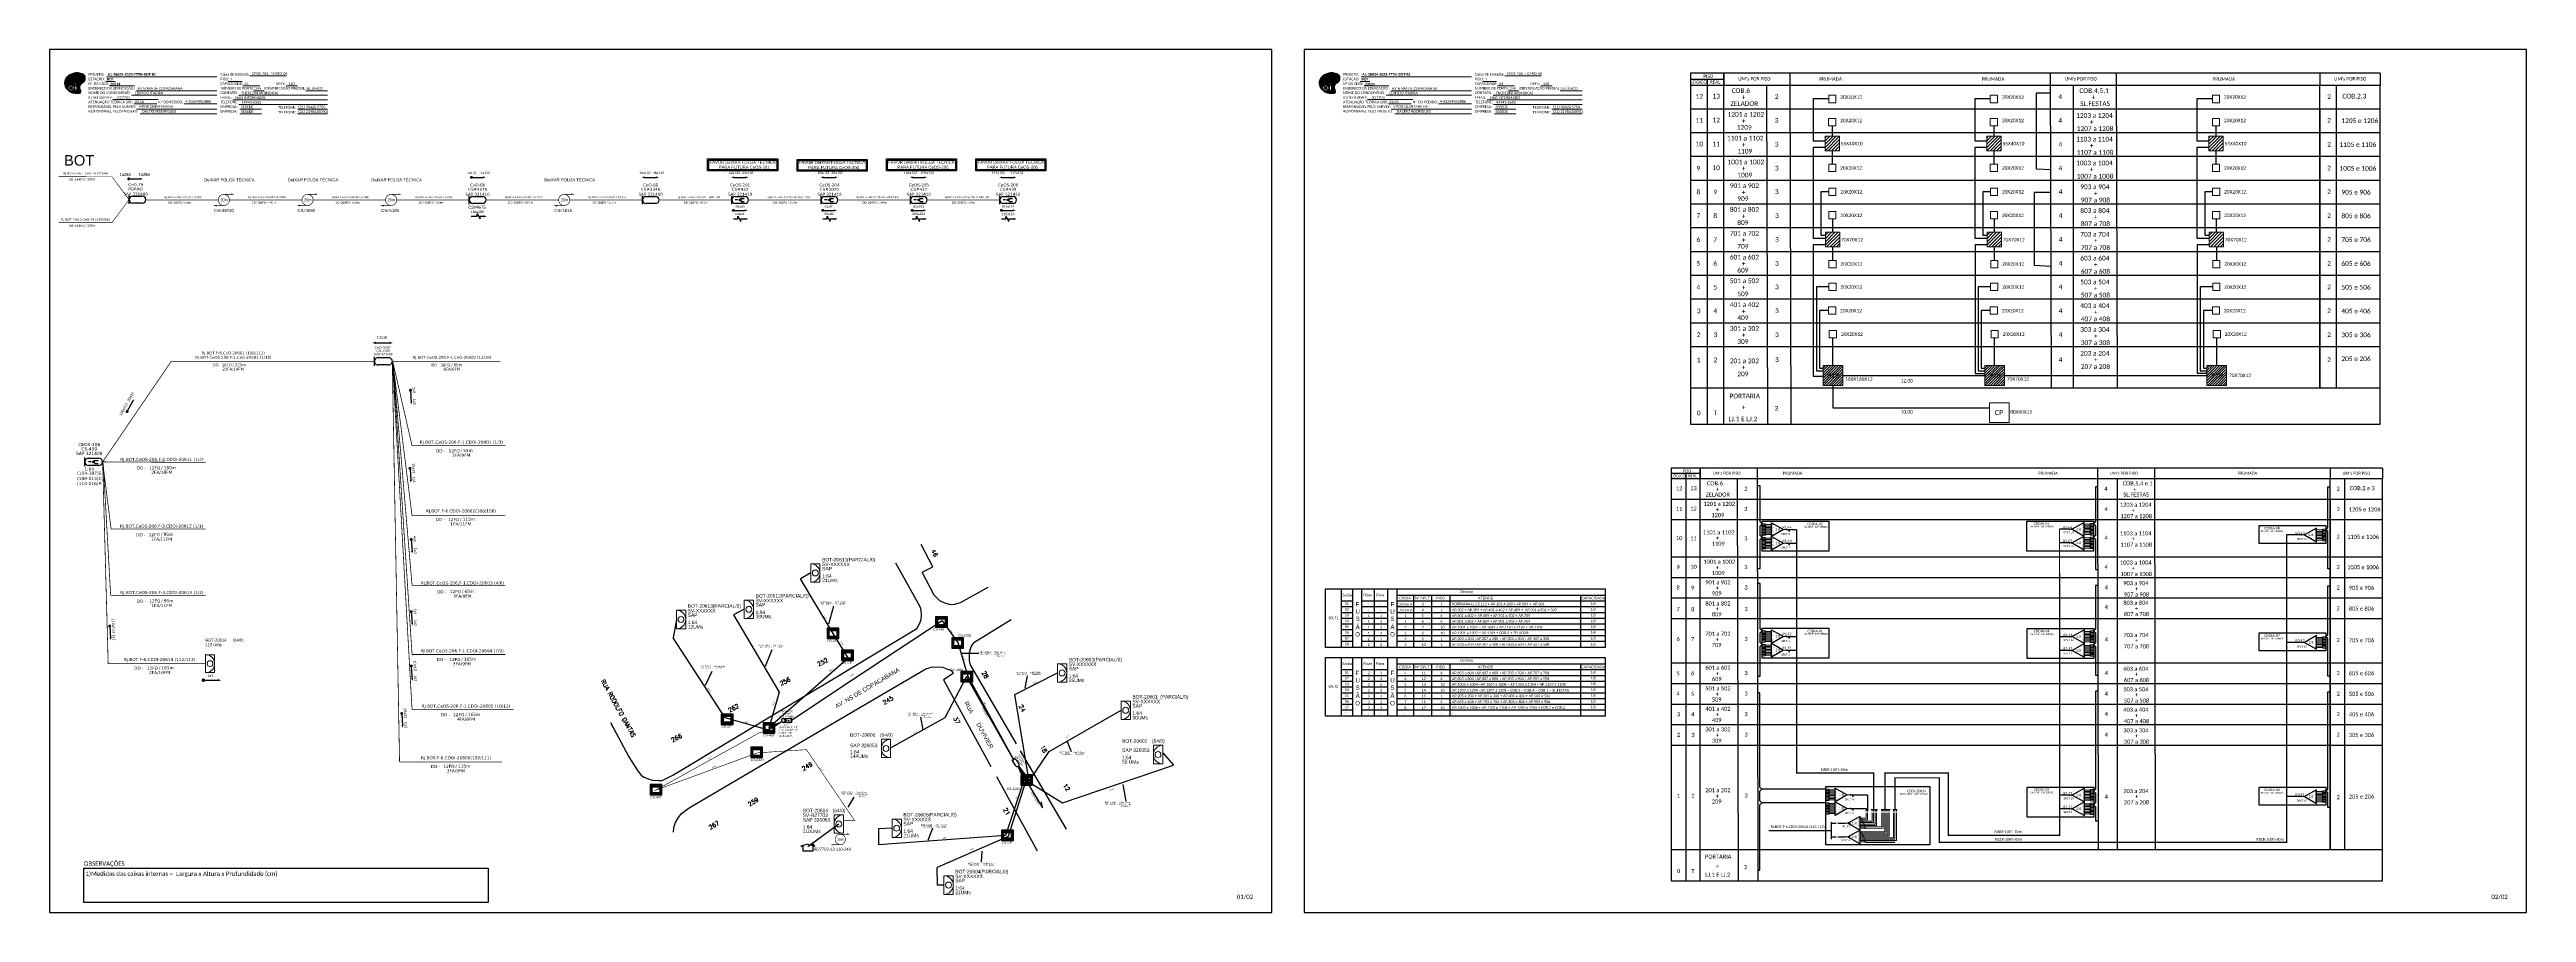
# Paper-space layout 'CDOI-20614' of a CAD drawing. Header units: metres. Extents: x -439 to 1266, y -851 to -257.
# The model-space entities are those that its viewports show. They can reach past a viewport. Long polylines and large blocks are cut down to what shows.
import ezdxf
from ezdxf.enums import TextEntityAlignment as Align

# ---------------------------------------------------------------- set-up
doc = ezdxf.new("R2010")
doc.units = ezdxf.units.M
for name, color, linetype in [('10.1-Caixas Subterrâneas', 5, 'Continuous'), ('20.4-CEO', 1, 'Continuous'), ('20.4-CEOS', 1, 'Continuous'), ('20.5-CABO AÉREO', 1, 'Continuous'), ('20.5-CEO', 1, 'Continuous'), ('CAP a instalar', 1, 'Continuous'), ('CEO', 1, 'Continuous'), ('Folga', 1, 'Continuous'), ('FOLHAS', 7, 'Continuous'), ('label_cabos', 7, 'Continuous'), ('Legenda', 1, 'Continuous'), ('MUB', 252, 'Continuous'), ('SETA', 7, 'Continuous'), ('surveys', 7, 'Continuous'), ('surveys legendas', 7, 'Continuous')]:
    doc.layers.add(name, color=color, linetype=linetype)
for name, color, linetype, lineweight in [("20.0-LEGENDA DOS CDO'S", 1, 'Continuous', 0), ('20.1-CDO_INTERIOR', 1, 'Continuous', 0), ('40.1-ETIQUETAS', 1, 'Continuous', 20)]:
    doc.layers.add(name, color=color, linetype=linetype, lineweight=lineweight)
doc.layers.add('DROP DE CLIENTE', color=140, linetype='Continuous', plot=False)
doc.layers.add('EXTRA', color=50, linetype='Continuous', plot=False)
doc.styles.add('ARIAL', font='arial.ttf')
doc.styles.add('ROMANS', font='romans.shx')
doc.styles.add('siredit', font='verdana.ttf')
doc.styles.add('TELEMAR-RJ', font='arial.ttf')
doc.styles.add('WMF-Calibri0', font='calibri.ttf')
doc.styles.add('WMF-Calibri1', font='calibrib.ttf')
doc.linetypes.add('FENCELINE1', pattern='A,0.25,-0.1,[133,ltypeshp.shx,S=0.1,R=0,X=-0.1,Y=0],-0.1,1', length=1.45)
doc.linetypes.add('RESERVA', pattern='A,0.5,-0.15,["RESERVA",Standard,S=0.18,R=0,X=0,Y=-0.1],-1.3', length=1.95)
doc.dimstyles.new('CC', dxfattribs={"dimtxt": 0.8, "dimasz": 2, "dimexe": 0.18, "dimexo": 0.0625, "dimgap": 0.09, "dimtad": 0, "dimdec": 0, "dimrnd": 1, "dimzin": 0, "dimdsep": 46, "dimtxsty": 'siredit', "dimblk": 'NONE', "dimcen": 0, "dimse1": 1, "dimse2": 1, "dimsd1": 1, "dimsd2": 1, "dimclrt": 7, "dimadec": 0, "dimazin": 0, "dimtfac": 1, "dimtdec": 0, "dimtofl": 0, "dimtmove": 0, "dimatfit": 3, "dimfxl": 0, "dimtolj": 1, "dimtzin": 0, "dimarcsym": 0})

# ---------------------------------------------------------------- blocks, each defined once
blk = doc.blocks.new('OI')
h = blk.add_hatch(color=40)
edge = h.paths.add_edge_path()
edge.add_spline(control_points=[(4.4, -0.7), (3.9, -1), (3.3, -1.5), (2.8, -2.6), (2.9, -3.5), (3.1, -4.3), (3.3, -4.9), (3.4, -5.4), (3.4, -5.9), (3.2, -6.4), (2.5, -6.6), (1.7, -6.6), (0.6, -6.7), (-0.6, -6.4), (-1.6, -6.1), (-2.8, -5.6), (-3.9, -4.8), (-4.9, -3.7), (-5.3, -2.6), (-5.6, -1.9), (-5.8, -1), (-5.7, 0.5), (-5.1, 2), (-4.1, 3), (-3.3, 3.6), (-2.4, 4.2), (-1.4, 4.4), (-0.6, 4.7), (0.8, 4.9), (2.2, 5), (3.8, 4.6), (4.7, 4.2), (5.4, 3.7), (5.8, 3), (6, 2.2), (6, 1.5), (5.7, 0.6), (5.3, 0.1), (4.9, -0.4), (4.5, -0.6), (4.4, -0.7)], knot_values=[0, 0, 0, 0, 1.60434, 2.417191, 3.427595, 4.282808, 4.776746, 5.304182, 5.888771, 6.258406, 6.858137, 7.79129, 8.986195, 10.124242, 11.187857, 12.242908, 13.953784, 15.414161, 16.515391, 17.349188, 17.675853, 19.552021, 21.515531, 22.568638, 23.63245, 24.621084, 25.782718, 26.745347, 27.142653, 29.870543, 31.004649, 31.921532, 32.709589, 33.801391, 34.042471, 35.192333, 35.971461, 36.628871, 37.254359, 37.836911, 37.836911, 37.836911, 37.836911], degree=3, periodic=0)
h.paths.add_polyline_path([(1.1, -0.9, -1), (0, -0.9, -1)], flags=16)
edge = h.paths.add_edge_path(flags=16)
edge.add_ellipse((0.6, -3.6), major_axis=(-0.02, 1.71), ratio=0.361305, start_angle=0, end_angle=360)
h.paths.add_polyline_path([(-0.4, -3.6, -1), (-3.8, -3.6, -1)], flags=16)
edge = h.paths.add_edge_path(flags=0)
edge.add_ellipse((-2.1, -3.6), major_axis=(0, 0.885), ratio=0.758294, start_angle=0, end_angle=360)
at = {"color": 40}
for centre, radius in [((-2.1, -3.6), 1.72), ((0.5, -0.9), 0.587)]:
    blk.add_circle(centre, radius, dxfattribs=at)
blk.add_ellipse((-2.1, -3.6), major_axis=(0, 0.885), ratio=0.758294, start_param=-3.141592653589792, end_param=3.141592653589792, dxfattribs=at)
blk.add_ellipse((0.6, -3.6), major_axis=(-0.02, 1.71), ratio=0.361305, dxfattribs=at)
at = {"color": 40, "start_tangent": (-0.800898, -0.598801), "end_tangent": (-0.800898, -0.598801)}
blk.add_spline([(4.4, -0.7), (3.2, -1.8), (2.9, -2.5), (2.9, -3.5), (3.1, -4.4), (3.3, -4.8), (3.4, -5.4), (3.4, -6), (3.2, -6.3), (2.7, -6.5), (1.7, -6.6), (0.5, -6.6), (-0.6, -6.4), (-1.6, -6.1), (-2.6, -5.7), (-3.9, -4.7), (-4.9, -3.6), (-5.4, -2.6), (-5.6, -1.8), (-5.7, -1.5), (-5.6, 0.4), (-4.8, 2.2), (-4.1, 3), (-3.3, 3.6), (-2.4, 4.1), (-1.3, 4.5), (-0.4, 4.7), (0, 4.8), (2.7, 4.8), (3.8, 4.5), (4.7, 4.2), (5.3, 3.7), (5.9, 2.7), (5.9, 2.5), (5.9, 1.3), (5.7, 0.6), (5.3, 0.1), (4.8, -0.4), (4.4, -0.7)], degree=3, dxfattribs=at)
blk = doc.blocks.new('*X71')
at = {"color": 0, "linetype": 'Continuous'}
for p, q in [((-1.25, 0.34099), (-0.49099, 1.1)), ((-1.25, 0.517767), (-0.667767, 1.1)), ((-1.25, 0.694544), (-0.844544, 1.1)), ((-1.25, 0.87132), (-1.02132, 1.1)), ((-1.25, 1.048097), (-1.198097, 1.1)), ((-1.25, 0.164214), (-0.8035, 0.610714)), ((-1.25, -0.012563), (-0.8035, 0.433937)), ((-1.25, -0.18934), (-0.8035, 0.25716)), ((-1.25, -0.366117), (-0.8035, 0.080383)), ((-0.789214, 0.625), (-0.314214, 1.1)), ((-0.612437, 0.625), (-0.137437, 1.1)), ((-0.43566, 0.625), (0.03934, 1.1)), ((-0.258883, 0.625), (0.216117, 1.1)), ((-0.082107, 0.625), (0.392893, 1.1)), ((0.09467, 0.625), (0.56967, 1.1)), ((0.271447, 0.625), (0.746447, 1.1)), ((0.448223, 0.625), (0.923223, 1.1)), ((0.625, 0.625), (1.1, 1.1)), ((0.801777, 0.625), (1.25, 1.073223)), ((0.8035, 0.449947), (1.25, 0.896447)), ((0.8035, 0.27317), (1.25, 0.71967)), ((0.8035, 0.096393), (1.25, 0.542893)), ((0.8035, -0.080383), (1.25, 0.366117)), ((0.8035, -0.25716), (1.25, 0.18934)), ((0.8035, -0.433937), (1.25, 0.012563)), ((-1.25, -0.542893), (-0.8035, -0.096393)), ((-1.25, -0.71967), (-0.8035, -0.27317)), ((-1.25, -0.896447), (-0.8035, -0.449947)), ((-1.25, -1.073223), (-0.801777, -0.625)), ((-1.1, -1.1), (-0.625, -0.625)), ((-0.923223, -1.1), (-0.448223, -0.625)), ((-0.746447, -1.1), (-0.271447, -0.625)), ((-0.56967, -1.1), (-0.09467, -0.625)), ((-0.392893, -1.1), (0.082107, -0.625)), ((-0.216117, -1.1), (0.258883, -0.625)), ((-0.03934, -1.1), (0.43566, -0.625)), ((0.137437, -1.1), (0.612437, -0.625)), ((0.314214, -1.1), (0.789214, -0.625)), ((0.49099, -1.1), (1.25, -0.34099)), ((0.667767, -1.1), (1.25, -0.517767)), ((0.8035, -0.610714), (1.25, -0.164214)), ((0.844544, -1.1), (1.25, -0.694544)), ((1.02132, -1.1), (1.25, -0.87132)), ((1.198097, -1.1), (1.25, -1.048097))]:
    blk.add_line(p, q, dxfattribs=at)
blk = doc.blocks.new('MANHOLE_MQ')
at = {"color": 0, "linetype": 'Continuous'}
for p, q in [((0.0000062, 0.0000057), (-0.0000063, 0.0000057)), ((-0.0000063, 0.0000057), (-0.0000063, -0.0000053)), ((-0.000004, 0.0000033), (0.000004, 0.0000033)), ((-0.000004, -0.0000029), (-0.000004, 0.0000033)), ((0.000004, 0.0000033), (0.000004, -0.0000029)), ((0.0000062, -0.0000053), (0.0000062, 0.0000057)), ((-0.0000063, -0.0000053), (0.0000062, -0.0000053)), ((0.000004, -0.0000029), (-0.000004, -0.0000029)), ((0.000004, -0.0000029), (0.000004, -0.0000029))]:
    blk.add_line(p, q, dxfattribs=at)
at = {"color": 0, "linetype": 'Continuous', "xscale": 5e-06, "yscale": 5e-06, "zscale": 1e-05}
blk.add_blockref('*X71', (0, 0.0000002), dxfattribs=at)
blk = doc.blocks.new('CDOI_CT_DRT')
at = {"layer": '20.1-CDO_INTERIOR', "color": 0, "lineweight": 18}
blk.add_lwpolyline([(2.13, -2.13), (2.13, 2.12), (0, 2.12), (0, -2.13)], close=True, dxfattribs=at)
blk.add_circle((1.06, 0), 0.68, dxfattribs=at)
blk.add_arc((0, 0), 2.13, 269.9724, 89.9724, dxfattribs=at)
at = {"layer": "20.0-LEGENDA DOS CDO'S", "color": 0, "style": 'ARIAL'}
for tag, p in [('SAP', (2.61, 0.61)), ('CDO_N', (2.61, 2.69)), ('SURVEY', (2.61, 1.6)), ('1:XX', (2.6, -1.08)), ('UMS', (2.6, -2.09))]:
    blk.add_attdef(tag, p, '', height=0.68, rotation=359.9724, dxfattribs=at)
blk.add_attdef('FIBRAS_UTILIZADAS', text='', height=0.68, rotation=359.9724, dxfattribs=at).set_placement((10.32, 2.69), align=Align.CENTER)
blk = doc.blocks.new('*U78')
at = {"layer": '20.4-CEOS', "color": 7, "style": 'siredit'}
for tag, p in [('FIBRAS_SPLITTER', (0, 0)), ('FIBRAS_TOP_C', (0, -4.1)), ('RESERVA_FINAIS', (0, -5.5))]:
    blk.add_attdef(tag, p, '', height=1.01, dxfattribs=at)
for tag, p, flags in [('ID_ATIVIDADE', (0, -6.8), 3), ('FATOR', (0, -8.1), 1), ('QTDE', (0, -9.4), 1), ('FID', (0, -10.7), 1)]:
    blk.add_attdef(tag, p, '', height=1.01, dxfattribs=dict(at, flags=flags))
blk = doc.blocks.new('*U79')
at = {"layer": '20.4-CEOS', "color": 7, "style": 'siredit'}
blk.add_attdef('FIBRAS_SPLITTER', (0, 0), '', height=1.01, dxfattribs=at)
for tag, p, flags in [('ID_ATIVIDADE', (0, -1.5), 3), ('FATOR', (0, -2.8), 1), ('QTDE', (0, -4.1), 1), ('FID', (0, -5.4), 1)]:
    blk.add_attdef(tag, p, '', height=1.01, dxfattribs=dict(at, flags=flags))
blk = doc.blocks.new('_None')
blk = doc.blocks.new('Inst CB DT OCUP CFOA-SM-DD-S-12')
at = {"layer": 'label_cabos', "color": 0, "style": 'siredit'}
for tag, flags, p in [('ID_ATIVIDADE', 3, (1.3, 2.7)), ('FATOR', 1, (11.6, 2.6))]:
    blk.add_attdef(tag, text='', height=1, rotation=359.69, dxfattribs=dict(at, flags=flags)).set_placement(p, align=Align.MIDDLE_CENTER)
for tag, p in [('TIPO_CABO', (1.1, 0)), ('DESTINO_CABO', (3.1, 1.3)), ('CABO', (4.7, -0.1)), ('/', (7.7, -0.1)), ('LANCE', (10.4, 0)), ('TIPO_CABO', (13.1, 1.2)), ('UND', (16.5, 0)), ('FID', (13.6, -1.4))]:
    blk.add_attdef(tag, text='', height=1, rotation=359.69, dxfattribs=at).set_placement(p, align=Align.MIDDLE_CENTER)
blk.add_attdef('QTDE', (11.9, -0.5), '', height=1, rotation=359.69, dxfattribs=at)
blk = doc.blocks.new('LEGENDA DOS CABOS')
at = {"layer": 'EXTRA', "color": 0, "style": 'siredit'}
for tag, p in [('ID', (4.6, 1)), ('XX', (9, 1))]:
    blk.add_attdef(tag, text='', height=0.48, rotation=359.69, dxfattribs=at).set_placement(p, align=Align.MIDDLE_CENTER)
at = {"layer": 'Legenda', "color": 0, "style": 'siredit'}
for tag, p in [('TIPO_CABO', (1.3, 0)), ('CABO', (4.7, -0.1)), ('/', (6.8, -0.1)), ('METROS', (10, -0.1))]:
    blk.add_attdef(tag, text='', height=0.8, rotation=359.69, dxfattribs=at).set_placement(p, align=Align.MIDDLE_CENTER)
blk = doc.blocks.new('Inst CB DT OCUP CFOA-SM-DD-S-36')
at = {"layer": 'label_cabos', "color": 0, "style": 'siredit'}
for tag, flags, p in [('ID_ATIVIDADE', 3, (1.3, 2.7)), ('FATOR', 1, (11.6, 2.6))]:
    blk.add_attdef(tag, text='', height=1, rotation=359.69, dxfattribs=dict(at, flags=flags)).set_placement(p, align=Align.MIDDLE_CENTER)
for tag, p in [('TIPO_CABO', (1.1, 0)), ('DESTINO_CABO', (3.1, 1.3)), ('CABO', (4.7, -0.1)), ('/', (7.7, -0.1)), ('LANCE', (10.4, 0)), ('TIPO_CABO', (13.1, 1.2)), ('UND', (16.5, 0)), ('FID', (13.6, -1.4))]:
    blk.add_attdef(tag, text='', height=1, rotation=359.69, dxfattribs=at).set_placement(p, align=Align.MIDDLE_CENTER)
blk.add_attdef('QTDE', (11.9, -0.5), '', height=1, rotation=359.69, dxfattribs=at)
blk = doc.blocks.new('SURVEY_SURVEY')
for p, q in [((0, 0.0000127), (-0.0000126, 0.000009)), ((-0.0000126, 0.000009), (-0.0000086, 0.000009)), ((-0.0000086, 0), (-0.0000086, 0.000009)), ((0.0000086, 0), (-0.0000086, 0)), ((0, 0.0000127), (0.0000126, 0.000009)), ((0.0000084, 0.0000132), (0.0000098, 0.0000132)), ((0.0000084, 0.0000103), (0.0000084, 0.0000132)), ((0.0000126, 0.000009), (0.0000086, 0.000009)), ((0.0000086, 0.000009), (0.0000086, 0)), ((0.0000098, 0.0000132), (0.0000098, 0.0000099))]:
    blk.add_line(p, q)
blk = doc.blocks.new('A$C07E14978')
at = {"layer": 'Folga', "color": 0, "const_width": 0.137}
for points in [[(2.23, 0.28), (0.03, 0.28), (0.47, 0.06)], [(2.23, 2.92), (4.42, 2.92), (3.98, 3.13)]]:
    blk.add_lwpolyline(points, dxfattribs=at)
at = {"layer": 'Folga', "color": 0, "const_width": 0.146}
blk.add_lwpolyline([(2.23, 2.92, 1.000012), (2.23, 0.28, 0.999978)], format="xyb", close=True, dxfattribs=at)
at = {"layer": 'Folga', "color": 0}
blk.add_text('10m', height=0.659, dxfattribs=at).set_placement((1.38, 1.27))
blk = doc.blocks.new('CDOI_INT')
at = {"layer": '20.1-CDO_INTERIOR', "color": 0, "lineweight": 18}
blk.add_lwpolyline([(4.2, -4.2), (4.2, 4.2), (0, 4.2), (0, -4.2)], close=True, dxfattribs=at)
blk.add_circle((2.1, 0), 1.36, dxfattribs=at)
blk.add_arc((0, 0), 4.25, 270, 90, dxfattribs=at)
at = {"layer": "20.0-LEGENDA DOS CDO'S", "color": 0, "style": 'ARIAL'}
for tag, p in [('CDO_N', (-0.1, 10.4)), ('SPLITER_1', (21.2, 10.4)), ('SURVEY', (-0.1, 8.2)), ('SAP', (-0.1, 6.2)), ('SPLITER_2', (21.2, 8.7)), ('1:XX', (5.9, -2.2)), ('UMS', (5.9, -4.2))]:
    blk.add_attdef(tag, p, '', height=1.36, dxfattribs=at)
blk.add_attdef('FIBRAS_UTILIZADAS', text='', height=1.36, dxfattribs=at).set_placement((15.3, 10.4), align=Align.CENTER)
blk = doc.blocks.new('SPLITTER_')
blk.add_point((0, 0))
at = {"style": 'ARIAL', "flags": 4}
blk.add_attdef('SPLT', (0, -3.3), '', height=1.5, dxfattribs=at)
blk = doc.blocks.new('SPLT_1-8_SC-APC_ESQ')
at = {"color": 3, "lineweight": 0}
for points in [[(2.4, -3), (0, -3)], [(2.4, -4), (0, -4)], [(2.4, -4.2), (0, -4.2)], [(2.4, -5.2), (0, -5.2)], [(2.4, -5.3), (0, -5.3)], [(2.4, -6.3), (0, -6.3)], [(2.4, -6.5), (0, -6.5)], [(2.4, -7.5), (0, -7.5)], [(2.4, -7.6), (0, -7.6)], [(2.4, -8.6), (0, -8.6)], [(2.4, -8.8), (0, -8.8)], [(2.4, -9.8), (0, -9.8)], [(2.4, -9.9), (0, -9.9)], [(2.4, -10.9), (0, -10.9)], [(2.4, -11.1), (0, -11.1)], [(2.4, -12.1), (0, -12.1)], [(2.4, -3), (2.4, -4)], [(2.4, -4.2), (2.4, -5.2)], [(2.4, -5.3), (2.4, -6.3)], [(2.4, -6.5), (2.4, -7.5)], [(2.4, -7.6), (2.4, -8.6)], [(2.4, -8.8), (2.4, -9.8)], [(2.4, -9.9), (2.4, -10.9)], [(2.4, -11.1), (2.4, -12.1)], [(3, -3.5), (7.4, -3.5)], [(7.4, -4.7), (3, -4.7)], [(7.4, -5.8), (3, -5.8)], [(7.4, -7), (3, -7)], [(7.4, -8.1), (3, -8.1)], [(7.4, -9.3), (3, -9.3)], [(7.4, -10.4), (3, -10.4)], [(7.4, -11.6), (3, -11.6)]]:
    blk.add_lwpolyline(points, dxfattribs=at)
for points in [[(3, -3.2), (2.4, -3.2), (2.4, -3.8), (3, -3.8)], [(3, -4.4), (2.4, -4.4), (2.4, -5), (3, -5)], [(3, -5.5), (2.4, -5.5), (2.4, -6.1), (3, -6.1)], [(3, -6.7), (2.4, -6.7), (2.4, -7.3), (3, -7.3)], [(3, -7.8), (2.4, -7.8), (2.4, -8.4), (3, -8.4)], [(3, -9), (2.4, -9), (2.4, -9.6), (3, -9.6)], [(3, -10.1), (2.4, -10.1), (2.4, -10.7), (3, -10.7)], [(3, -11.3), (2.4, -11.3), (2.4, -11.9), (3, -11.9)]]:
    blk.add_lwpolyline(points, close=True, dxfattribs=at)
at = {"color": 1}
blk.add_lwpolyline([(7.4, -2.1), (17, -7.5), (7.4, -13), (7.4, -2.1)], dxfattribs=at)
at = {"color": 1, "lineweight": 0}
blk.add_lwpolyline([(17, -7.5), (19.3, -7.5)], dxfattribs=at)
at = {"color": 1, "style": 'ARIAL'}
for s, height, p in [('S2', 0.75, (7.6, -5)), ('S3', 0.75, (7.6, -6.2)), ('S4', 0.75, (7.6, -7.4)), ('S5', 0.75, (7.5, -8.6)), ('S6', 0.75, (7.6, -9.7)), ('S7', 0.75, (7.6, -10.8)), ('S8', 0.75, (7.6, -11.9)), ('S1', 0.75, (7.7, -3.8)), ('1:8', 2, (10.5, -8.4))]:
    blk.add_text(s, height=height, dxfattribs=at).set_placement(p)
blk = doc.blocks.new('SPLT_1-8_SC-APC')
at = {"color": 1, "lineweight": 0}
blk.add_lwpolyline([(-17, -7.5), (-19.3, -7.5)], dxfattribs=at)
at = {"color": 1}
blk.add_lwpolyline([(-7.4, -2.1), (-17, -7.5), (-7.4, -13), (-7.4, -2.1)], dxfattribs=at)
at = {"color": 3, "lineweight": 0}
for points in [[(-3, -3.5), (-7.4, -3.5)], [(-7.4, -4.7), (-3, -4.7)], [(-7.4, -5.8), (-3, -5.8)], [(-7.4, -7), (-3, -7)], [(-7.4, -8.1), (-3, -8.1)], [(-7.4, -9.3), (-3, -9.3)], [(-7.4, -10.4), (-3, -10.4)], [(-7.4, -11.6), (-3, -11.6)], [(-2.4, -3), (-2.4, -4)], [(-2.4, -3), (0, -3)], [(-2.4, -4), (0, -4)], [(-2.4, -4.2), (-2.4, -5.2)], [(-2.4, -4.2), (0, -4.2)], [(-2.4, -5.2), (0, -5.2)], [(-2.4, -5.3), (-2.4, -6.3)], [(-2.4, -5.3), (0, -5.3)], [(-2.4, -6.3), (0, -6.3)], [(-2.4, -6.5), (-2.4, -7.5)], [(-2.4, -6.5), (0, -6.5)], [(-2.4, -7.5), (0, -7.5)], [(-2.4, -7.6), (-2.4, -8.6)], [(-2.4, -7.6), (0, -7.6)], [(-2.4, -8.6), (0, -8.6)], [(-2.4, -8.8), (-2.4, -9.8)], [(-2.4, -8.8), (0, -8.8)], [(-2.4, -9.8), (0, -9.8)], [(-2.4, -9.9), (-2.4, -10.9)], [(-2.4, -9.9), (0, -9.9)], [(-2.4, -10.9), (0, -10.9)], [(-2.4, -11.1), (-2.4, -12.1)], [(-2.4, -11.1), (0, -11.1)], [(-2.4, -12.1), (0, -12.1)]]:
    blk.add_lwpolyline(points, dxfattribs=at)
for points in [[(-3, -3.2), (-2.4, -3.2), (-2.4, -3.8), (-3, -3.8)], [(-3, -4.4), (-2.4, -4.4), (-2.4, -5), (-3, -5)], [(-3, -5.5), (-2.4, -5.5), (-2.4, -6.1), (-3, -6.1)], [(-3, -6.7), (-2.4, -6.7), (-2.4, -7.3), (-3, -7.3)], [(-3, -7.8), (-2.4, -7.8), (-2.4, -8.4), (-3, -8.4)], [(-3, -9), (-2.4, -9), (-2.4, -9.6), (-3, -9.6)], [(-3, -10.1), (-2.4, -10.1), (-2.4, -10.7), (-3, -10.7)], [(-3, -11.3), (-2.4, -11.3), (-2.4, -11.9), (-3, -11.9)]]:
    blk.add_lwpolyline(points, close=True, dxfattribs=at)
at = {"color": 1, "style": 'ARIAL'}
for s, height, p in [('1:8', 2, (-13.9, -8.4)), ('S1', 0.75, (-8.7, -3.8)), ('S2', 0.75, (-8.7, -5)), ('S3', 0.75, (-8.7, -6.2)), ('S4', 0.75, (-8.7, -7.4)), ('S5', 0.75, (-8.7, -8.6)), ('S6', 0.75, (-8.7, -9.7)), ('S7', 0.75, (-8.7, -10.8)), ('S8', 0.75, (-8.7, -11.9))]:
    blk.add_text(s, height=height, dxfattribs=at).set_placement(p)
blk = doc.blocks.new('SPLT_1-8_DIV_DIR')
h = blk.add_hatch(color=3)
h.dxf.hatch_style = 1
edge = h.paths.add_edge_path()
edge.add_arc((12.8, 4), 0.242, 0, 360)
h = blk.add_hatch(color=3)
h.dxf.hatch_style = 1
edge = h.paths.add_edge_path()
edge.add_arc((13.3, 2.9), 0.242, 0, 360)
h = blk.add_hatch(color=3)
h.dxf.hatch_style = 1
edge = h.paths.add_edge_path()
edge.add_arc((13.8, 1.7), 0.242, 0, 360)
h = blk.add_hatch(color=3)
h.dxf.hatch_style = 1
edge = h.paths.add_edge_path()
edge.add_arc((14.3, 0.6), 0.242, 0, 360)
h = blk.add_hatch(color=3)
h.dxf.hatch_style = 1
edge = h.paths.add_edge_path()
edge.add_arc((14.8, -0.6), 0.242, 0, 360)
h = blk.add_hatch(color=3)
h.dxf.hatch_style = 1
edge = h.paths.add_edge_path()
edge.add_arc((15.3, -1.7), 0.242, 0, 360)
h = blk.add_hatch(color=3)
h.dxf.hatch_style = 1
edge = h.paths.add_edge_path()
edge.add_arc((15.8, -2.9), 0.242, 0, 360)
h = blk.add_hatch(color=3)
h.dxf.hatch_style = 1
edge = h.paths.add_edge_path()
edge.add_arc((16.3, -4), 0.242, 0, 360)
at = {"color": 1, "lineweight": 0}
blk.add_lwpolyline([(2.2, 0), (0, 0)], dxfattribs=at)
at = {"color": 1}
blk.add_lwpolyline([(11.9, 5.4), (2.2, 0), (11.9, -5.4), (11.9, 5.4)], dxfattribs=at)
at = {"color": 7, "lineweight": 0}
for points in [[(12.8, 4), (11.9, 4)], [(11.9, 2.9), (13.3, 2.9)], [(11.9, 1.7), (13.8, 1.7)], [(11.9, 0.6), (14.3, 0.6)], [(11.9, -0.6), (14.8, -0.6)], [(11.9, -1.7), (15.3, -1.7)], [(11.9, -2.9), (15.8, -2.9)], [(11.9, -4), (16.3, -4)]]:
    blk.add_lwpolyline(points, dxfattribs=at)
at = {"color": 3}
for centre in [(12.8, 4), (13.3, 2.9), (13.8, 1.7), (14.3, 0.6), (14.8, -0.6), (15.3, -1.7), (15.8, -2.9), (16.3, -4)]:
    blk.add_circle(centre, 0.242, dxfattribs=at)
at = {"color": 1, "style": 'ARIAL'}
for s, height, p in [('1:8', 2, (5.3, -0.9)), ('S1', 0.75, (10.5, 3.8)), ('S2', 0.75, (10.5, 2.6)), ('S3', 0.75, (10.5, 1.4)), ('S4', 0.75, (10.5, 0.2)), ('S5', 0.75, (10.5, -1)), ('S6', 0.75, (10.5, -2.1)), ('S7', 0.75, (10.5, -3.2)), ('S8', 0.75, (10.5, -4.4))]:
    blk.add_text(s, height=height, dxfattribs=at).set_placement(p)
blk = doc.blocks.new('SPLITTER FUTURO')
blk.add_point((0, 0))
at = {"style": 'ARIAL', "text_generation_flag": 6, "flags": 4}
for tag, p, height in [('SPLT', (-6.2, -4.1), 1.5), ('INSTAL.', (-6.2, -6.1), 1.25)]:
    blk.add_attdef(tag, p, '', height=height, rotation=180, dxfattribs=at)

msp = doc.modelspace()

# ---------------------------------------------------------------- hatches: boundary and pattern name
h = msp.add_hatch()
h.set_pattern_fill('ANSI31', color=1, scale=10, style=0)
h.set_pattern_definition([(45, (-627.4963, -520.943), (-0.8838835, 0.8838835), [])])
h.paths.add_polyline_path([(-15.9, -137), (-2.3, -137), (-2.3, -123.2), (-15.9, -123.2)])
h.paths.add_polyline_path([(-13.9, -132.6), (-3.8, -132.6), (-3.8, -127.5), (-13.9, -127.5)], flags=24)
h = msp.add_hatch()
h.set_pattern_fill('ANSI31', color=1, scale=10, style=0)
h.set_pattern_definition([(45, (-516.206, -520.943), (-0.8838835, 0.8838835), [])])
h.paths.add_polyline_path([(95.4, -137), (109, -137), (109, -123.2), (95.4, -123.2)])
h.paths.add_polyline_path([(97.4, -132.6), (107.5, -132.6), (107.5, -127.5), (97.4, -127.5)], flags=24)
h = msp.add_hatch()
h.set_pattern_fill('ANSI31', color=1, scale=10, style=0)
h.set_pattern_definition([(45, (-363.3867, -520.943), (-0.8838835, 0.8838835), [])])
h.paths.add_polyline_path([(248.2, -137), (261.8, -137), (261.8, -123.2), (248.2, -123.2)])
h.paths.add_polyline_path([(250.2, -132.6), (260.3, -132.6), (260.3, -127.5), (250.2, -127.5)], flags=24)
h = msp.add_hatch(color=3)
h.dxf.hatch_style = 1
edge = h.paths.add_edge_path()
edge.add_arc((-41, -236.2), 0.221, 0, 360)
h = msp.add_hatch(color=3)
h.dxf.hatch_style = 1
edge = h.paths.add_edge_path()
edge.add_arc((153.6, -236), 0.221, 0, 360)
h = msp.add_hatch(color=3)
h.dxf.hatch_style = 1
edge = h.paths.add_edge_path()
edge.add_arc((-41, -245.6), 0.221, 0, 360)
h = msp.add_hatch(color=3)
h.dxf.hatch_style = 1
edge = h.paths.add_edge_path()
edge.add_arc((153.6, -245.4), 0.221, 0, 360)
h = msp.add_hatch(color=3)
h.dxf.hatch_style = 1
edge = h.paths.add_edge_path()
edge.add_arc((313.5, -239.9), 0.209, 0, 360)
h = msp.add_hatch(color=3)
h.dxf.hatch_style = 1
edge = h.paths.add_edge_path()
edge.add_arc((-41, -309.8), 0.221, 0, 360)
h = msp.add_hatch(color=3)
h.dxf.hatch_style = 1
edge = h.paths.add_edge_path()
edge.add_arc((-41, -319.2), 0.221, 0, 360)
h = msp.add_hatch(color=3)
h.dxf.hatch_style = 1
edge = h.paths.add_edge_path()
edge.add_arc((153.7, -310), 0.221, 0, 360)
h = msp.add_hatch(color=3)
h.dxf.hatch_style = 1
edge = h.paths.add_edge_path()
edge.add_arc((153.7, -319.4), 0.221, 0, 360)
h = msp.add_hatch(color=3)
h.dxf.hatch_style = 1
edge = h.paths.add_edge_path()
edge.add_arc((313.5, -313.9), 0.209, 0, 360)
h = msp.add_hatch(color=3)
h.dxf.hatch_style = 1
edge = h.paths.add_edge_path()
edge.add_arc((2.9, -418.8), 0.221, 0, 360)
h = msp.add_hatch(color=3)
h.dxf.hatch_style = 1
edge = h.paths.add_edge_path()
edge.add_arc((153.7, -419), 0.221, 0, 360)
h = msp.add_hatch(color=3)
h.dxf.hatch_style = 1
edge = h.paths.add_edge_path()
edge.add_arc((313.5, -420), 0.209, 0, 360)
h = msp.add_hatch(color=3)
h.dxf.hatch_style = 1
edge = h.paths.add_edge_path()
edge.add_arc((-0.9, -438.4), 0.209, 0, 360)
h = msp.add_hatch(color=3)
h.dxf.hatch_style = 1
edge = h.paths.add_edge_path()
edge.add_arc((2.9, -428.2), 0.221, 0, 360)
h = msp.add_hatch(color=3)
h.dxf.hatch_style = 1
edge = h.paths.add_edge_path()
edge.add_arc((153.7, -428.4), 0.221, 0, 360)
h = msp.add_hatch(color=3)
h.dxf.hatch_style = 1
edge = h.paths.add_edge_path()
edge.add_arc((-0.9, -447.8), 0.209, 0, 360)

# ---------------------------------------------------------------- linework, layer by layer
at = {"color": 1, "linetype": 'Continuous'}
for p, q in [((-14.5, 33.5), (-13.5, 34.6)), ((-14.5, 31.3), (-11.3, 34.6)), ((-14.5, 29), (-9, 34.6)), ((-14.5, 26.8), (-6.8, 34.6)), ((-14.5, 24.6), (-4.6, 34.5)), ((96.8, 33.5), (97.8, 34.6)), ((96.8, 31.3), (100, 34.6)), ((96.8, 29), (102.3, 34.6)), ((96.8, 26.8), (104.5, 34.6)), ((96.8, 24.6), (106.7, 34.5)), ((249.6, 33.5), (250.6, 34.6)), ((249.6, 31.3), (252.9, 34.6)), ((249.6, 29), (255.1, 34.6)), ((249.6, 26.8), (257.3, 34.6)), ((249.6, 24.6), (259.5, 34.5)), ((-12.3, 24.5), (-4.6, 32.2)), ((-10.1, 24.5), (-4.6, 30)), ((-7.8, 24.5), (-4.6, 27.7)), ((-5.6, 24.5), (-4.6, 25.5)), ((99, 24.5), (106.7, 32.2)), ((101.2, 24.5), (106.7, 30)), ((103.5, 24.5), (106.7, 27.7)), ((105.7, 24.5), (106.7, 25.5)), ((251.8, 24.5), (259.5, 32.2)), ((254, 24.5), (259.5, 30)), ((256.3, 24.5), (259.5, 27.7)), ((258.5, 24.5), (259.5, 25.5)), ((-14.3, -33.6), (-12.3, -31.6)), ((-14.3, -35.8), (-10, -31.6)), ((-14.3, -38.1), (-7.8, -31.6)), ((-14.3, -40.3), (-5.6, -31.6)), ((-13.4, -41.6), (-4.4, -32.7)), ((97, -33.6), (99, -31.6)), ((97, -35.8), (101.2, -31.6)), ((97, -38.1), (103.5, -31.6)), ((97, -40.3), (105.7, -31.6)), ((97.9, -41.6), (106.9, -32.7)), ((249.8, -33.6), (251.8, -31.6)), ((249.8, -35.8), (254.1, -31.6)), ((249.8, -38.1), (256.3, -31.6)), ((249.8, -40.3), (258.6, -31.6)), ((250.8, -41.6), (259.7, -32.7)), ((-11.1, -41.6), (-4.4, -34.9)), ((-8.9, -41.6), (-4.4, -37.2)), ((-6.6, -41.6), (-4.4, -39.4)), ((100.2, -41.6), (106.9, -34.9)), ((102.4, -41.6), (106.9, -37.2)), ((104.7, -41.6), (106.9, -39.4)), ((253, -41.6), (259.7, -34.9)), ((255.2, -41.6), (259.7, -37.2)), ((257.5, -41.6), (259.7, -39.4))]:
    msp.add_line(p, q, dxfattribs=at)
at = {"color": 30}
for p, q in [((313.5, -239.9), (303.1, -239.9)), ((313.5, -313.9), (303.1, -313.9)), ((313.5, -420), (303.1, -420))]:
    msp.add_line(p, q, dxfattribs=at)
at = {"color": 7}
for p, q in [((-358.2, -276.9), (-165.9, -276.9)), ((-358.2, -317.3), (-358.2, -276.9)), ((-347.5, -276.9), (-347.5, -317.3)), ((-347.5, -285.3), (-339.7, -285.3)), ((-347.5, -289.2), (-339.7, -289.2)), ((-339.7, -276.9), (-339.7, -317.3)), ((-333.2, -317.3), (-333.2, -276.9)), ((-333.2, -285.3), (-315.7, -285.3)), ((-333.2, -289.2), (-315.7, -289.2)), ((-324.7, -276.9), (-324.7, -317.3)), ((-315.7, -276.9), (-315.7, -317.3)), ((-309.2, -276.9), (-309.2, -317.3)), ((-309.2, -281.3), (-165.9, -281.3)), ((-309.2, -285.3), (-165.9, -285.3)), ((-309.2, -289.2), (-165.9, -289.2)), ((-297.8, -281.3), (-297.8, -317.3)), ((-285.3, -281.3), (-285.3, -317.3)), ((-272.7, -281.3), (-272.7, -317.3)), ((-182.7, -281.3), (-182.7, -317.3)), ((-165.9, -276.9), (-165.9, -317.3)), ((-347.5, -293.2), (-339.7, -293.2)), ((-347.5, -297.2), (-339.7, -297.2)), ((-347.5, -301.1), (-339.7, -301.1)), ((-347.5, -305.1), (-339.7, -305.1)), ((-333.2, -293.2), (-315.7, -293.2)), ((-333.2, -297.2), (-315.7, -297.2)), ((-333.2, -301.1), (-315.7, -301.1)), ((-333.2, -305.1), (-315.7, -305.1)), ((-309.2, -293.2), (-165.9, -293.2)), ((-309.2, -297.2), (-165.9, -297.2)), ((-309.2, -301.1), (-165.9, -301.1)), ((-309.2, -305.1), (-165.9, -305.1)), ((-165.9, -317.3), (-358.2, -317.3)), ((-347.5, -309.1), (-339.7, -309.1)), ((-347.5, -313), (-339.7, -313)), ((-333.2, -309.1), (-315.7, -309.1)), ((-333.2, -313), (-315.7, -313)), ((-309.2, -309.1), (-165.9, -309.1)), ((-309.2, -313), (-165.9, -313)), ((-358.2, -324.3), (-165.9, -324.3)), ((-358.2, -364.7), (-358.2, -324.3)), ((-347.5, -324.3), (-347.5, -364.7)), ((-347.5, -332.6), (-339.7, -332.6)), ((-347.5, -336.6), (-339.7, -336.6)), ((-347.5, -340.6), (-339.7, -340.6)), ((-339.7, -324.3), (-339.7, -364.7)), ((-333.2, -364.7), (-333.2, -324.3)), ((-333.2, -332.6), (-315.7, -332.6)), ((-333.2, -336.6), (-315.7, -336.6)), ((-333.2, -340.6), (-315.7, -340.6)), ((-324.7, -324.3), (-324.7, -364.7)), ((-315.7, -324.3), (-315.7, -364.7)), ((-309.2, -324.3), (-309.2, -364.7)), ((-309.2, -328.7), (-165.9, -328.7)), ((-309.2, -332.6), (-165.9, -332.6)), ((-309.2, -336.6), (-165.9, -336.6)), ((-309.2, -340.6), (-165.9, -340.6)), ((-297.8, -328.7), (-297.8, -364.7)), ((-285.3, -328.7), (-285.3, -364.7)), ((-272.7, -328.7), (-272.7, -364.7)), ((-182.7, -328.7), (-182.7, -364.7)), ((-165.9, -324.3), (-165.9, -364.7)), ((-347.5, -344.5), (-339.7, -344.5)), ((-347.5, -348.5), (-339.7, -348.5)), ((-347.5, -352.5), (-339.7, -352.5)), ((-347.5, -356.4), (-339.7, -356.4)), ((-333.2, -344.5), (-315.7, -344.5)), ((-333.2, -348.5), (-315.7, -348.5)), ((-333.2, -352.5), (-315.7, -352.5)), ((-333.2, -356.4), (-315.7, -356.4)), ((-309.2, -344.5), (-165.9, -344.5)), ((-309.2, -348.5), (-165.9, -348.5)), ((-309.2, -352.5), (-165.9, -352.5)), ((-309.2, -356.4), (-165.9, -356.4)), ((-165.9, -364.7), (-358.2, -364.7)), ((-347.5, -360.4), (-339.7, -360.4)), ((-333.2, -360.4), (-315.7, -360.4)), ((-309.2, -360.4), (-165.9, -360.4))]:
    msp.add_line(p, q, dxfattribs=at)
at = {"color": 6, "lineweight": 0}
for p, q in [((13.1, -440.9), (24.5, -440.8)), ((13.5, -441.9), (25.5, -441.8)), ((24.5, -440.8), (24.5, -431.2)), ((25.5, -441.8), (25.5, -431.2))]:
    msp.add_line(p, q, dxfattribs=at)
at = {"color": 8, "linetype": 'RESERVA', "ltscale": 4}
msp.add_line((13.3, -451.3), (33.6, -451.3), dxfattribs=at)
at = {"color": 0}
for p, q in [((-1262.5, -469.2), (-984.3, -469.2)), ((-1262.5, -492.9), (-1262.5, -469.2)), ((-984.3, -469.2), (-984.3, -492.9)), ((-984.3, -492.9), (-1262.5, -492.9))]:
    msp.add_line(p, q, dxfattribs=at)
for points in [[(-1286.1, -499.8), (-445.1, -499.8), (-445.1, 94.2), (-1286.1, 94.2)], [(-372.9, -499.8), (468.1, -499.8), (468.1, 94.2), (-372.9, 94.2)]]:
    msp.add_lwpolyline(points, close=True)
at = {"color": 7, "lineweight": 0}
for points in [[(-1247.5, 72.2), (-1240.9, 72.2)], [(-1247, 75.5), (-1171, 75.5)], [(-1244.8, 69.2), (-1227.8, 69.2)], [(-1163.2, 72.3), (-1153.7, 72.3)], [(-1153.1, 69.2), (-1141.5, 69.2)], [(-1148.1, 76), (-1123, 76)], [(-1123.2, 69.2), (-1115.5, 69.2)], [(-334.3, 72.2), (-327.7, 72.2)], [(-333.8, 75.5), (-257.8, 75.5)], [(-331.6, 69.2), (-314.6, 69.2)], [(-250, 72.3), (-240.5, 72.3)], [(-239.9, 69.2), (-228.3, 69.2)], [(-234.9, 76), (-209.8, 76)], [(-210, 69.2), (-202.3, 69.2)], [(-1242.5, 59.8), (-1211.4, 59.8)], [(-1229.7, 62.8), (-1171, 62.8)], [(-1228, 56.8), (-1212.4, 56.8)], [(-1226.2, 65.9), (-1171, 65.9)], [(-1226.2, 53.2), (-1171, 53.2)], [(-1193.7, 56.8), (-1171, 56.8)], [(-1160.1, 59.6), (-1094.8, 59.6)], [(-1156, 62.8), (-1094.8, 62.8)], [(-1155.8, 56.3), (-1094.8, 56.3)], [(-1155.2, 53.2), (-1140.4, 53.2)], [(-1145.6, 65.9), (-1138.6, 65.9)], [(-1115.6, 53.2), (-1094.8, 53.2)], [(-1109.9, 65.9), (-1094.8, 65.9)], [(-329.3, 59.8), (-298.2, 59.8)], [(-316.5, 62.8), (-257.8, 62.8)], [(-314.8, 56.8), (-299.2, 56.8)], [(-313, 65.9), (-257.8, 65.9)], [(-313, 53.2), (-257.8, 53.2)], [(-280.5, 56.8), (-257.8, 56.8)], [(-246.9, 59.6), (-181.6, 59.6)], [(-242.8, 62.8), (-181.6, 62.8)], [(-242.6, 56.3), (-181.6, 56.3)], [(-242, 53.2), (-227.2, 53.2)], [(-232.4, 65.9), (-225.4, 65.9)], [(-202.4, 53.2), (-181.6, 53.2)], [(-196.7, 65.9), (-181.6, 65.9)], [(-1223.8, 50), (-1171, 50)], [(-1155.2, 50), (-1140.4, 50)], [(-1115.6, 50), (-1094.8, 50)], [(-310.6, 50), (-257.8, 50)], [(-242, 50), (-227.2, 50)], [(-202.4, 50), (-181.6, 50)]]:
    msp.add_lwpolyline(points, dxfattribs=at)
for points in [[(-107.2, 78), (-107.2, 69.8)], [(-107.2, 69.8), (325.9, 69.8)], [(-107.2, 69.8), (-107.2, -163.7), (325.9, -163.7)], [(-107.2, 69.8), (367.5, 69.8)], [(-95.6, 73.9), (-95.6, 69.8)], [(-95.6, 69.8), (-95.6, -163.7)], [(-84.1, 69.8), (-84.1, 78)], [(-84.1, 78), (-84.1, 69.8)], [(-84.1, -163.7), (-84.1, 69.8)], [(156.5, -138.7), (156.5, 69.8)], [(325.9, 78), (325.9, 69.8)], [(325.9, 78), (325.9, 69.8)], [(325.9, -138.7), (325.9, 69.8)], [(325.9, 69.8), (367.5, 69.8)], [(325.9, -163.7), (367.5, -163.7), (367.5, 69.8)], [(337.5, -138.7), (337.5, 69.8)], [(367.5, 78), (367.5, 69.8)], [(-107.2, 53.5), (367.5, 53.5)], [(325.9, 53.5), (325.9, -138.7)], [(-107.2, 37.1), (325.9, 37.1)], [(325.9, 37.1), (367.5, 37.1)], [(-107.2, 20.7), (325.9, 20.7)], [(325.9, 20.7), (367.5, 20.7)], [(-107.2, 4.3), (325.9, 4.3)], [(325.9, 4.3), (367.5, 4.3)], [(-107.2, -12), (325.9, -12)], [(325.9, -12), (367.5, -12)], [(-107.2, -28.4), (325.9, -28.4)], [(325.9, -28.4), (367.5, -28.4)], [(-107.2, -44.8), (325.9, -44.8)], [(325.9, -44.8), (367.5, -44.8)], [(-107.2, -61.2), (325.9, -61.2)], [(325.9, -61.2), (367.5, -61.2)], [(-107.2, -77.5), (325.9, -77.5)], [(325.9, -77.5), (367.5, -77.5)], [(-107.2, -93.9), (325.9, -93.9)], [(325.9, -93.9), (367.5, -93.9)], [(-107.2, -110.3), (325.9, -110.3)], [(325.9, -110.3), (367.5, -110.3)], [(-107.2, -138.7), (325.9, -138.7)], [(325.9, -138.7), (367.5, -138.7)], [(-120.3, -193.9), (-120.3, -201)], [(-120.3, -201), (333.1, -201)], [(-120.3, -201), (-120.3, -478), (333.1, -478)], [(-120.3, -201), (369, -201)], [(-110.3, -197.5), (-110.3, -201)], [(-110.3, -201), (-110.3, -478)], [(-100.4, -201), (-100.4, -193.9)], [(-100.4, -193.9), (-100.4, -201)], [(-100.4, -478), (-100.4, -201)], [(186.8, -456.4), (186.8, -201)], [(333.1, -193.9), (333.1, -201)], [(333.1, -193.9), (333.1, -201)], [(333.1, -201), (369, -201)], [(333.1, -478), (369, -478), (369, -201)], [(333.1, -456.4), (333.1, -201)], [(343.1, -456.4), (343.1, -201)], [(369, -193.9), (369, -201)], [(-120.3, -215.2), (369, -215.2)], [(333.1, -215.2), (333.1, -456.4)], [(-120.3, -229.3), (333.1, -229.3)], [(333.1, -229.3), (369, -229.3)], [(-120.3, -255), (333.1, -255)], [(333.1, -255), (369, -255)], [(-120.3, -269.1), (333.1, -269.1)], [(333.1, -269.1), (369, -269.1)], [(-120.3, -283.3), (333.1, -283.3)], [(-120.3, -283.3), (333.1, -283.3)], [(333.1, -283.3), (369, -283.3)], [(-120.3, -297.4), (369, -297.4)], [(-120.3, -328), (333.1, -328)], [(333.1, -328), (369, -328)], [(-120.3, -342.1), (333.1, -342.1)], [(-120.3, -356.3), (333.1, -356.3)], [(333.1, -342.1), (369, -342.1)], [(333.1, -356.3), (369, -356.3)], [(-120.3, -370.4), (333.1, -370.4)], [(333.1, -370.4), (369, -370.4)], [(-120.3, -384.5), (333.1, -384.5)], [(333.1, -384.5), (369, -384.5)], [(-120.3, -456.4), (333.1, -456.4)], [(333.1, -456.4), (369, -456.4)]]:
    msp.add_lwpolyline(points)
at = {"color": 0}
for points in [[(325.9, 78), (-107.2, 78)], [(-107.2, 73.9), (-84.1, 73.9)], [(367.5, 78), (325.9, 78)], [(333.1, -193.9), (-120.3, -193.9)], [(-120.3, -197.5), (-100.4, -197.5)], [(369, -193.9), (333.1, -193.9)]]:
    msp.add_lwpolyline(points, dxfattribs=at)
at = {"color": 7}
for points in [[(-54.7, 69.8), (-54, -163.7)], [(-38.7, 78), (-38.1, -163.7)], [(140.4, 78), (141, -138.7)], [(185.9, 78), (186.5, -138.7)], [(-995.8, 6.2), (-987.8, 6.2)], [(-876.7, 6.2), (-868.8, 6.2)], [(-815.2, 6.2), (-807.3, 6.2)], [(-753.7, 6.2), (-745.8, 6.2)], [(-692.2, 6.2), (-684.3, 6.2)], [(-630.7, 6.2), (-622.8, 6.2)], [(-815.6, -16.5), (-807.7, -16.5)], [(-754.1, -16.5), (-746.2, -16.5)], [(-692.6, -16.5), (-684.7, -16.5)], [(-631.1, -16.5), (-623.2, -16.5)], [(-991.9, -20.6), (-991.9, -18.8), (-989.8, -22.3), (-989.8, -20.6)], [(-812.6, -22.4), (-812.6, -20.6), (-810.5, -24.2), (-810.5, -22.4)], [(-751.1, -22.4), (-751.1, -20.6), (-749, -24.2), (-749, -22.4)], [(-689.6, -22.4), (-689.6, -20.6), (-687.5, -24.2), (-687.5, -22.4)], [(-628.1, -22.4), (-628.1, -20.7), (-626, -24.2), (-626, -22.4)], [(-75, -201), (-74.4, -478)], [(-61.2, -193.9), (-60.7, -478)], [(172.9, -193.9), (173.4, -456.4)], [(212.1, -193.9), (212.7, -456.4)]]:
    msp.add_lwpolyline(points, dxfattribs=at)
at = {"color": 3}
for points in [[(-12, 60.2), (-22.7, 60.2), (-22.7, 31.3), (-14.5, 31.3)], [(99.2, 60.2), (88.6, 60.2), (88.6, 31.3), (96.8, 31.3)], [(140.4, 64.2), (130.8, 64.2), (130.8, 12.1), (140.6, 11.6)], [(252.1, 60.2), (241.4, 60.2), (241.4, 31.3), (249.6, 31.3)], [(-9.6, 41.6), (-9.6, 34.6)], [(101.7, 41.6), (101.7, 34.6)], [(254.5, 41.6), (254.5, 34.6)], [(-14.5, 26.8), (-22.7, 26.8), (-22.7, -35.7), (-14.3, -35.7)], [(-9.6, 24.5), (-9.6, 15.3)], [(96.8, 26.8), (88.6, 26.8), (88.6, -35.7), (97, -35.7)], [(101.7, 24.5), (101.7, 15.3)], [(249.6, 26.8), (241.4, 26.8), (241.4, -35.7), (249.8, -35.7)], [(254.5, 24.5), (254.5, 15.3)], [(-12, -3.7), (-17.3, -3.7), (-17.3, -33.5), (-14.3, -33.6)], [(99.3, -3.7), (94, -3.7), (94, -33.5), (97, -33.6)], [(140.6, -4.3), (129.3, -4.3), (129.3, -54.3), (140.8, -54.8)], [(252.1, -3.7), (246.8, -3.7), (246.8, -33.5), (249.8, -33.6)], [(-9.5, -22.4), (-9.5, -31.6)], [(101.8, -22.4), (101.8, -31.6)], [(254.6, -22.4), (254.6, -31.6)], [(-14.3, -40.3), (-22.6, -40.3), (-22.6, -130.6), (-15.9, -130.6)], [(-9.3, -41.6), (-9.3, -50.9)], [(97, -40.3), (88.7, -40.3), (88.7, -128.7), (95.4, -128.7)], [(101.9, -41.6), (101.9, -50.9)], [(249.8, -40.3), (241.5, -40.3), (241.5, -128.5), (248.2, -128.5)], [(254.8, -41.6), (254.8, -50.9)], [(-11.8, -69.1), (-20.4, -69.1), (-20.4, -127), (-15.9, -127)], [(99.4, -69.1), (90.9, -69.1), (90.9, -127), (95.4, -127)], [(252.3, -69.1), (243.7, -69.1), (243.7, -127), (248.2, -127)], [(-12.1, -85.5), (-18.3, -85.5), (-18.3, -125), (-15.9, -125)], [(99.2, -85.5), (93, -85.5), (93, -125), (95.4, -125)], [(252, -85.5), (245.8, -85.5), (245.8, -125), (248.2, -125)], [(-9.1, -123.2), (-9.1, -104.2)], [(102.2, -123.2), (102.2, -104.2)], [(255, -123.2), (255, -104.2)], [(-2.3, -130.1), (95.4, -130.1)], [(109, -130.1), (248.2, -130.1)], [(-9.1, -137), (-9.1, -152.4), (98.6, -152.4)], [(-60.6, -263.1), (-59.2, -263.1), (-59.2, -243), (-57.8, -241.7), (-59.2, -240.4), (-59.2, -233.6), (-57.8, -232.3), (-59.2, -231), (-59.2, -206.1), (-60.6, -206.1)], [(173, -206.7), (171.6, -206.7), (171.6, -230.8), (170.2, -232.1), (171.6, -233.4), (171.6, -240.2), (170.2, -241.5), (171.6, -242.8), (171.6, -263.6), (173, -263.6)], [(332.9, -263.2), (331.4, -263.2), (331.4, -237.3), (330.1, -236), (331.4, -234.7), (331.4, -206.7), (332.9, -206.7)], [(-60.6, -337.2), (-59.2, -337.2), (-59.2, -316.6), (-57.8, -315.3), (-59.2, -314), (-59.2, -307.2), (-57.8, -305.9), (-59.2, -304.6), (-59.2, -273.3), (-60.6, -273.3)], [(173.1, -274.6), (171.7, -274.6), (171.7, -304.7), (170.3, -306), (171.7, -307.4), (171.7, -314.2), (170.3, -315.5), (171.7, -316.8), (171.7, -336.4), (173.1, -336.4)], [(332.9, -337.2), (331.4, -337.2), (331.4, -311.3), (330.1, -310), (331.4, -308.7), (331.4, -274.9), (332.9, -274.9)], [(-60.7, -470.7), (-59.3, -470.7), (-59.3, -425.6), (-57.9, -424.3), (-59.3, -423), (-59.3, -416.2), (-57.9, -414.9), (-59.3, -413.6), (-59.3, -348.6), (-60.7, -348.6)], [(173.1, -347.5), (171.7, -347.5), (171.7, -415), (170.3, -416.3), (171.7, -417.6), (171.7, -424.4), (170.3, -425.7), (171.7, -427), (171.7, -436.7), (173.1, -436.7)], [(332.9, -427.5), (331.4, -427.5), (331.4, -417.4), (330.1, -416.1), (331.4, -414.8), (331.4, -347.8), (332.9, -347.8)], [(-14, -414.9), (-57.9, -414.9)], [(-14, -424.3), (-57.9, -424.3)], [(-10, -438.4), (-7.2, -438.4)], [(-5.4, -438.4), (-0.9, -438.4)]]:
    msp.add_lwpolyline(points, dxfattribs=at)
at = {"lineweight": 0}
for points in [[(-7.1, 62.7), (-12, 62.7), (-12, 57.6), (-7.1, 57.6)], [(104.2, 62.7), (99.2, 62.7), (99.2, 57.6), (104.2, 57.6)], [(257, 62.7), (252.1, 62.7), (252.1, 57.6), (257, 57.6)], [(-7.1, 46.7), (-12.1, 46.7), (-12.1, 41.6), (-7.1, 41.6)], [(104.2, 46.7), (99.2, 46.7), (99.2, 41.6), (104.2, 41.6)], [(257, 46.7), (252.1, 46.7), (252.1, 41.6), (257, 41.6)], [(-7.1, 15.3), (-12, 15.3), (-12, 10.2), (-7.1, 10.2)], [(104.2, 15.3), (99.2, 15.3), (99.2, 10.2), (104.2, 10.2)], [(257, 15.3), (252.1, 15.3), (252.1, 10.2), (257, 10.2)], [(-7, -1.1), (-12, -1.1), (-12, -6.2), (-7, -6.2)], [(104.2, -1.1), (99.3, -1.1), (99.3, -6.2), (104.2, -6.2)], [(257.1, -1.1), (252.1, -1.1), (252.1, -6.2), (257.1, -6.2)], [(-7, -17.3), (-12, -17.3), (-12, -22.4), (-7, -22.4)], [(104.2, -17.3), (99.3, -17.3), (99.3, -22.4), (104.2, -22.4)], [(257.1, -17.3), (252.1, -17.3), (252.1, -22.4), (257.1, -22.4)], [(-6.9, -50.9), (-11.8, -50.9), (-11.8, -56), (-6.9, -56)], [(104.4, -50.9), (99.5, -50.9), (99.5, -56), (104.4, -56)], [(257.2, -50.9), (252.3, -50.9), (252.3, -56), (257.2, -56)], [(-6.9, -66.6), (-11.8, -66.6), (-11.8, -71.7), (-6.9, -71.7)], [(104.4, -66.6), (99.4, -66.6), (99.4, -71.7), (104.4, -71.7)], [(257.2, -66.6), (252.3, -66.6), (252.3, -71.7), (257.2, -71.7)], [(-7.2, -83), (-12.1, -83), (-12.1, -88), (-7.2, -88)], [(104.1, -83), (99.2, -83), (99.2, -88), (104.1, -88)], [(256.9, -83), (252, -83), (252, -88), (256.9, -88)], [(-6.6, -99.2), (-11.6, -99.2), (-11.6, -104.2), (-6.6, -104.2)], [(104.7, -99.2), (99.7, -99.2), (99.7, -104.2), (104.7, -104.2)], [(257.5, -99.2), (252.6, -99.2), (252.6, -104.2), (257.5, -104.2)]]:
    msp.add_lwpolyline(points, close=True, dxfattribs=at)
at = {"color": 1, "lineweight": 0}
for points in [[(-4.6, 34.6), (-14.5, 34.6), (-14.5, 24.5), (-4.6, 24.5)], [(106.7, 34.6), (96.8, 34.6), (96.8, 24.5), (106.7, 24.5)], [(259.5, 34.6), (249.6, 34.6), (249.6, 24.5), (259.5, 24.5)], [(-4.4, -31.6), (-14.3, -31.6), (-14.3, -41.6), (-4.4, -41.6)], [(106.9, -31.6), (97, -31.6), (97, -41.6), (106.9, -41.6)], [(259.7, -31.6), (249.8, -31.6), (249.8, -41.6), (259.7, -41.6)], [(-15.9, -123.2), (-2.3, -123.2), (-2.3, -137), (-15.9, -137)], [(95.4, -123.2), (109, -123.2), (109, -137), (95.4, -137)], [(248.2, -123.2), (261.8, -123.2), (261.8, -137), (248.2, -137)]]:
    msp.add_lwpolyline(points, close=True, dxfattribs=at)
at = {"color": 7, "ltscale": 9e-07}
for points in [[(-833.3, 18.9), (-785, 18.9), (-785, 10.7), (-833.3, 10.7)], [(-832.5, 18.1), (-785.8, 18.1), (-785.8, 11.4), (-832.5, 11.4)], [(-771.8, 18.6), (-723.5, 18.6), (-723.5, 10.4), (-771.8, 10.4)], [(-771, 17.8), (-724.3, 17.8), (-724.3, 11.2), (-771, 11.2)], [(-710.3, 18.9), (-662, 18.9), (-662, 10.7), (-710.3, 10.7)], [(-709.5, 18.1), (-662.8, 18.1), (-662.8, 11.4), (-709.5, 11.4)], [(-648.8, 18.9), (-600.5, 18.9), (-600.5, 10.7), (-648.8, 10.7)], [(-648, 18.1), (-601.3, 18.1), (-601.3, 11.4), (-648, 11.4)]]:
    msp.add_lwpolyline(points, close=True, dxfattribs=at)
at = {"color": 7}
for points, const_width in [([(-1232.2, 5.2, 1), (-1231.2, 5.2, 1)], 1), ([(-996.3, 6.2, 1), (-995.3, 6.2, 1)], 1), ([(-1166.2, -5.5, 1.000012), (-1166.2, -13.1, 0.999978)], 0.42), ([(-1108.6, -5.5, 1.000012), (-1108.6, -13.1, 0.999978)], 0.42), ([(-1051.1, -5.5, 1.000012), (-1051.1, -13.1, 0.999978)], 0.42), ([(-932, -5.5, 1.000012), (-932, -13.1, 0.999978)], 0.42), ([(-816.1, -16.5, 1), (-815.1, -16.5, 1)], 1), ([(-754.6, -16.5, 1), (-753.6, -16.5, 1)], 1), ([(-693.1, -16.5, 1), (-692.1, -16.5, 1)], 1), ([(-631.6, -16.5, 1), (-630.6, -16.5, 1)], 1), ([(-1037.8, -139.8, 1), (-1037.8, -140.8, 1)], 1), ([(-1038.2, -193.6, 1), (-1038.1, -194.6, 1)], 1), ([(-1037.3, -242.5, 1), (-1037.2, -243.5, 1)], 1), ([(-1244.8, -302.1, 1), (-1244.7, -303.1, 1)], 1), ([(-1037.2, -292.2, 1), (-1037.2, -293.2, 1)], 1), ([(-1037.2, -329.6, 1), (-1037.2, -330.6, 1)], 1), ([(-1043.8, -362.3, 1), (-1043.8, -363.3, 1)], 1)]:
    msp.add_lwpolyline(points, format="xyb", close=True, dxfattribs=dict(at, const_width=const_width))
at = {"color": 7, "const_width": 0.394}
for points in [[(-1166.2, -13.1), (-1172.5, -13.1), (-1171.2, -13.7)], [(-1166.2, -5.5), (-1159.9, -5.5), (-1161.1, -4.9)], [(-1108.6, -13.1), (-1114.9, -13.1), (-1113.7, -13.7)], [(-1108.6, -5.5), (-1102.3, -5.5), (-1103.6, -4.9)], [(-1051.1, -13.1), (-1057.4, -13.1), (-1056.1, -13.7)], [(-1051.1, -5.5), (-1044.8, -5.5), (-1046, -4.9)], [(-932, -13.1), (-938.3, -13.1), (-937, -13.7)], [(-932, -5.5), (-925.7, -5.5), (-927, -4.9)]]:
    msp.add_lwpolyline(points, dxfattribs=at)
at = {"color": 7, "lineweight": 0}
msp.add_lwpolyline([(98.6, -148.9), (112.1, -148.9), (112.1, -162.6), (98.6, -162.6)], close=True, dxfattribs=at)
for points, const_width in [([(-1233, -155.4, 1), (-1232.5, -154.5, 1)], 1), ([(-1180.9, -339.9, 1), (-1179.7, -339.9, 1)], 1.21)]:
    msp.add_lwpolyline(points, format="xyb", close=True, dxfattribs=dict(const_width=const_width))
at = {"color": 1}
for points in [[(-57.8, -230.5), (-11.9, -230.5), (-11.9, -251.1), (-57.8, -251.1)], [(124.4, -230.4), (170.2, -230.4), (170.2, -251), (124.4, -251)], [(284.2, -233.4), (330.1, -233.4), (330.1, -245.7), (284.2, -245.7)], [(-57.8, -304.1), (-11.9, -304.1), (-11.9, -324.7), (-57.8, -324.7)], [(124.5, -304.4), (170.4, -304.4), (170.4, -325), (124.5, -325)], [(284.2, -307.4), (330.1, -307.4), (330.1, -319.7), (284.2, -319.7)], [(-14, -413), (57.5, -413), (57.5, -453.3), (-14, -453.3)], [(124.5, -413.5), (170.4, -413.5), (170.4, -434.1), (124.5, -434.1)], [(284.2, -413.5), (330.1, -413.5), (330.1, -425.8), (284.2, -425.8)]]:
    msp.add_lwpolyline(points, close=True, dxfattribs=at)
at = {"color": 5, "linetype": 'Continuous', "ltscale": 4}
for points in [[(-41, -236.2), (-34.2, -236.2)], [(-41, -245.6), (-34.2, -245.6)], [(-41, -309.8), (-34.2, -309.8)], [(-41, -319.2), (-34.2, -319.2)]]:
    msp.add_lwpolyline(points, dxfattribs=at)
at = {"color": 5, "const_width": 0.864}
msp.add_lwpolyline([(18.9, -428.9), (18.9, -403.8), (-34, -403.8), (-34, -236.2)], dxfattribs=at)
at = {"color": 6}
for points in [[(146.8, -236, 0.864, 0.864, 0), (146.9, -310, 0.864, 0.864, 0), (146.9, -428.4, 0.864, 0.864, 0)], [(26.7, -428.9, 0.864, 0.864, 0), (26.7, -403.8, 0.864, 0.864, 0), (70.4, -403.8, 0.864, 0.864, 0), (70.4, -446.6, 0.864, 0.864, 0), (147, -446.6, 0.864, 0.864, 0), (146.9, -428.4, 0, 0, 0)]]:
    msp.add_lwpolyline(points, format="xyseb", dxfattribs=at)
for points in [[(153.6, -236), (146.8, -236)], [(153.6, -245.4), (146.8, -245.4)], [(153.7, -310), (146.9, -310)], [(153.7, -319.4), (146.9, -319.4)], [(153.7, -419), (146.9, -419)], [(24.1, -428.9), (30.2, -428.9)], [(153.7, -428.4), (146.9, -428.4)]]:
    msp.add_lwpolyline(points, dxfattribs=at)
at = {"color": 30}
msp.add_lwpolyline([(33.7, -428.9, 0.864, 0.864, 0), (33.7, -407.1, 0.864, 0.864, 0), (64.1, -407.1, 0.864, 0.864, 0), (64.1, -451.5, 0.864, 0.864, 0), (303.1, -451.5, 0.864, 0.864, 0), (303.1, -239.9, 0, 0, 0)], format="xyseb", dxfattribs=at)
at = {"color": 2, "linetype": 'Continuous', "ltscale": 4}
msp.add_lwpolyline([(2.9, -418.8), (14.8, -418.8), (14.8, -430)], dxfattribs=at)
at = {"color": 1, "const_width": 0.864}
msp.add_lwpolyline([(-53.2, -443.4), (-10, -443.4)], dxfattribs=at)
at = {"color": 1}
msp.add_lwpolyline([(-10, -449.4), (-10, -437.5)], dxfattribs=at)
at = {"color": 3, "linetype": 'Continuous', "ltscale": 4}
msp.add_lwpolyline([(2.9, -428.2), (13.8, -428.2), (13.8, -430.1)], dxfattribs=at)
at = {"color": 6, "lineweight": 0}
for points in [[(10.5, -444.3), (26.6, -444.3), (26.6, -431.3)], [(10.7, -445.3), (27.6, -445.3), (27.6, -431.3)], [(11.2, -446.3), (28.6, -446.3), (28.6, -431.3)], [(11.6, -447.3), (29.6, -447.3), (29.6, -431.3)], [(24.5, -428.9), (24.5, -430)], [(25.5, -428.9), (25.5, -430)], [(26.6, -428.9), (26.6, -430.1)], [(27.6, -428.9), (27.6, -430)], [(28.6, -428.9), (28.6, -430.1)], [(29.6, -428.9), (29.6, -430)]]:
    msp.add_lwpolyline(points, dxfattribs=at)
at = {"color": 3, "lineweight": 0}
for points in [[(10.5, -434.9), (13.8, -434.9)], [(13.8, -431.3), (13.8, -434.9)]]:
    msp.add_lwpolyline(points, dxfattribs=at)
at = {"color": 2, "lineweight": 0}
msp.add_lwpolyline([(10.9, -435.9), (14.8, -435.9), (14.8, -431.3)], dxfattribs=at)
at = {"color": 5, "lineweight": 0}
for points in [[(11.4, -436.9), (17.9, -436.9), (17.9, -431.3)], [(11.8, -437.9), (18.9, -437.9), (18.9, -431.3)], [(12.2, -438.9), (19.9, -438.9), (19.9, -431.3)], [(12.7, -439.9), (20.9, -439.9), (20.9, -431.3)], [(17.9, -428.9), (17.9, -430.1)], [(18.9, -428.9), (18.9, -430)], [(19.9, -428.9), (19.9, -430)], [(20.9, -428.9), (20.9, -430.1)]]:
    msp.add_lwpolyline(points, dxfattribs=at)
at = {"color": 30, "lineweight": 0}
for points in [[(12, -448.3), (32.6, -448.3), (32.6, -431.3)], [(12.4, -449.3), (33.6, -449.3), (33.6, -431.3)], [(12.9, -450.3), (34.6, -450.3), (34.6, -431.3)], [(32.6, -428.9), (32.6, -430)], [(33.6, -428.9), (33.6, -430.1)], [(34.6, -428.9), (34.6, -430)]]:
    msp.add_lwpolyline(points, dxfattribs=at)
at = {"color": 5}
msp.add_lwpolyline([(17.3, -428.9), (21.6, -428.9)], dxfattribs=at)
at = {"color": 30}
msp.add_lwpolyline([(32.2, -428.9), (35, -428.9)], dxfattribs=at)
at = {"color": 2}
for points in [[(-10, -447.8), (-7.2, -447.8)], [(-5.4, -447.8), (-0.9, -447.8)]]:
    msp.add_lwpolyline(points, dxfattribs=at)
at = {"color": 3}
for centre, radius in [((-41, -236.2), 0.221), ((153.6, -236), 0.221), ((-41, -245.6), 0.221), ((153.6, -245.4), 0.221), ((313.5, -239.9), 0.209), ((-41, -309.8), 0.221), ((-41, -319.2), 0.221), ((153.7, -310), 0.221), ((153.7, -319.4), 0.221), ((313.5, -313.9), 0.209), ((2.9, -418.8), 0.221), ((153.7, -419), 0.221), ((313.5, -420), 0.209), ((-0.9, -438.4), 0.209), ((2.9, -428.2), 0.221), ((153.7, -428.4), 0.221), ((-0.9, -447.8), 0.209)]:
    msp.add_circle(centre, radius, dxfattribs=at)
at = {"layer": '20.1-CDO_INTERIOR', "color": 7, "lineweight": 18}
for points in [[(-713.7, -393.2), (-713.7, -380.5), (-707.4, -380.5), (-707.4, -393.2)], [(-526.6, -397.5), (-526.6, -384.7), (-520.2, -384.7), (-520.2, -397.5)]]:
    msp.add_lwpolyline(points, close=True, dxfattribs=at)
at = {"layer": '20.1-CDO_INTERIOR', "color": 1, "lineweight": 18}
msp.add_lwpolyline([(-746.3, -445.2), (-746.3, -432.5), (-739.9, -432.5), (-739.9, -445.2)], close=True, dxfattribs=at)
at = {"layer": '20.1-CDO_INTERIOR', "color": 7, "lineweight": 18}
for centre in [(-710.6, -386.9), (-523.4, -391.1)]:
    msp.add_circle(centre, 2.04, dxfattribs=at)
at = {"layer": '20.1-CDO_INTERIOR', "color": 1, "lineweight": 18}
msp.add_circle((-743.1, -438.9), 2.04, dxfattribs=at)
at = {"layer": '20.1-CDO_INTERIOR', "color": 7, "lineweight": 18}
for centre in [(-707.4, -386.9), (-520.2, -391.1)]:
    msp.add_arc(centre, 6.38, 90.0276, 270.0276, dxfattribs=at)
at = {"layer": '20.1-CDO_INTERIOR', "color": 1, "lineweight": 18}
msp.add_arc((-739.9, -438.9), 6.38, 90.0276, 270.0276, dxfattribs=at)
at = {"layer": '20.4-CEO', "color": 7}
for p, q in [((-1229, -6.7), (-1222.3, -6.7)), ((-1222.3, -11.5), (-1229, -11.5))]:
    msp.add_line(p, q, dxfattribs=at)
at = {"layer": '20.4-CEO', "color": 7, "const_width": 0.4}
for points in [[(-1279.9, 6.9), (-1243.3, 6.8), (-1231.4, -9.1)], [(-1279.9, -25), (-1243.3, -25), (-1231.4, -9.1)]]:
    msp.add_lwpolyline(points, dxfattribs=at)
at = {"layer": '20.4-CEO', "color": 7}
msp.add_lwpolyline([(-1231.4, -12), (-1231.4, -6.2)], dxfattribs=at)
for centre, start, end in [((-1229, -9.1), 90, 270), ((-1222.3, -9.1), 270, 90)]:
    msp.add_arc(centre, 2.39, start, end, dxfattribs=at)
at = {"layer": '20.4-CEOS', "color": 7}
for p, q in [((-994.9, -6.9), (-988.2, -6.9)), ((-988.2, -11.7), (-994.9, -11.7)), ((-875.8, -6.9), (-869.1, -6.9)), ((-869.1, -11.7), (-875.8, -11.7)), ((-814.3, -6.9), (-807.6, -6.9)), ((-807.6, -11.7), (-814.3, -11.7)), ((-752.8, -6.9), (-746.1, -6.9)), ((-746.1, -11.7), (-752.8, -11.7)), ((-691.3, -6.9), (-684.6, -6.9)), ((-684.6, -11.7), (-691.3, -11.7)), ((-1062.6, -123.5), (-1062.6, -117.2)), ((-1060, -117.8), (-1052.8, -117.8)), ((-1052.8, -122.9), (-1060, -122.9))]:
    msp.add_line(p, q, dxfattribs=at)
at = {"layer": '20.4-CEOS', "color": 5}
for p, q in [((-629.8, -6.9), (-623.1, -6.9)), ((-623.1, -11.7), (-629.8, -11.7)), ((-1259.3, -187), (-1252.2, -187)), ((-1252.2, -192.1), (-1259.3, -192.1)), ((-781.1, -366.2), (-777.1, -366.2)), ((-777.1, -369), (-781.1, -369))]:
    msp.add_line(p, q, dxfattribs=at)
at = {"layer": '20.4-CEOS', "color": 7}
for points in [[(-997.3, -12.2), (-997.3, -6.4)], [(-878.2, -12.2), (-878.2, -6.4)], [(-816.7, -12.2), (-816.7, -6.4)], [(-812.8, -9.3), (-814.4, -9.3)], [(-810.2, -8.3), (-808.1, -8.3)], [(-810.2, -10.3), (-808.1, -10.3)], [(-755.2, -12.2), (-755.2, -6.4)], [(-751.3, -9.3), (-752.9, -9.3)], [(-748.7, -8.3), (-746.6, -8.3)], [(-748.7, -10.3), (-746.6, -10.3)], [(-693.7, -12.2), (-693.7, -6.4)], [(-689.8, -9.3), (-691.4, -9.3)], [(-687.2, -8.3), (-685.1, -8.3)], [(-687.2, -10.3), (-685.1, -10.3)]]:
    msp.add_lwpolyline(points, dxfattribs=at)
for points in [[(-812.8, -9.3, 0, 2.95, 0), (-810, -9.3, 2.95, 2.95, 0)], [(-751.3, -9.3, 0, 2.95, 0), (-748.5, -9.3, 2.95, 2.95, 0)], [(-689.8, -9.3, 0, 2.95, 0), (-687, -9.3, 2.95, 2.95, 0)]]:
    msp.add_lwpolyline(points, format="xyseb", dxfattribs=at)
at = {"layer": '20.4-CEOS', "color": 5}
for points in [[(-632.2, -12.2), (-632.2, -6.4)], [(-628.3, -9.3), (-629.9, -9.3)], [(-625.7, -8.4), (-623.6, -8.4)], [(-625.7, -10.3), (-623.6, -10.3)], [(-1261.8, -192.6), (-1261.8, -186.5)], [(-1257.7, -189.6), (-1259.4, -189.6)], [(-1254.9, -188.6), (-1252.7, -188.6)], [(-1254.9, -190.7), (-1252.7, -190.7)], [(-779.6, -367), (-780.8, -367)], [(-779.6, -368.2), (-780.8, -368.2)], [(-778, -367.6), (-777, -367.6)], [(-775.7, -365.9), (-775.7, -369.3)]]:
    msp.add_lwpolyline(points, dxfattribs=at)
for points in [[(-628.3, -9.3, 0, 2.95, 0), (-625.5, -9.3, 2.95, 2.95, 0)], [(-1257.7, -189.6, 0, 3.13, 0), (-1254.8, -189.6, 3.13, 3.13, 0)], [(-778, -367.6, 0, 1.77, 0), (-779.7, -367.6, 1.77, 1.77, 0)]]:
    msp.add_lwpolyline(points, format="xyseb", dxfattribs=at)
at = {"layer": '20.4-CEOS', "color": 7}
for centre, start, end in [((-994.9, -9.3), 90, 270), ((-988.2, -9.3), 270, 90), ((-875.8, -9.3), 90, 270), ((-869.1, -9.3), 270, 90), ((-814.3, -9.3), 90, 270), ((-807.6, -9.3), 270, 90), ((-752.8, -9.3), 90, 270), ((-746.1, -9.3), 270, 90), ((-691.3, -9.3), 90, 270), ((-684.6, -9.3), 270, 90)]:
    msp.add_arc(centre, 2.39, start, end, dxfattribs=at)
at = {"layer": '20.4-CEOS', "color": 5}
for centre, radius, start, end in [((-629.8, -9.3), 2.39, 90, 270), ((-623.1, -9.3), 2.39, 270, 90), ((-1259.3, -189.6), 2.53, 90, 270), ((-1252.2, -189.6), 2.53, 270, 90), ((-781.1, -367.6), 1.43, 90, 270), ((-777.1, -367.6), 1.43, 270, 90)]:
    msp.add_arc(centre, radius, start, end, dxfattribs=at)
at = {"layer": '20.4-CEOS', "color": 7}
for centre, major_axis, start_param, end_param in [((-1060, -120.4), (1.82, 1.82), 0.785398, 3.926991), ((-1052.8, -120.4), (-1.82, 1.82), 2.356194, 5.497787)]:
    msp.add_ellipse(centre, major_axis=major_axis, ratio=1, start_param=start_param, end_param=end_param, dxfattribs=at)
at = {"layer": '20.5-CABO AÉREO', "color": 7, "ltscale": 8, "const_width": 0.4}
for points in [[(-1220, -9.3), (-1170, -9.3)], [(-1162.4, -9.3), (-1112.4, -9.3)], [(-1104.8, -9.3), (-1054.8, -9.3)], [(-1047.3, -9.3), (-997.3, -9.3)], [(-985.8, -9.3), (-935.8, -9.3)], [(-928.2, -9.3), (-878.2, -9.3)], [(-866.7, -9.3), (-816.7, -9.3)], [(-805.2, -9.3), (-755.2, -9.3)], [(-743.7, -9.3), (-693.7, -9.3)], [(-682.2, -9.3), (-632.2, -9.3)]]:
    msp.add_lwpolyline(points, dxfattribs=at)
at = {"layer": '20.5-CEO', "color": 7}
for p, q in [((-621.2, -398.9), (-623.1, -396.1)), ((-621.1, -394.8), (-619.2, -397.5))]:
    msp.add_line(p, q, dxfattribs=at)
msp.add_lwpolyline([(-621.6, -393.6), (-624, -395.3)], dxfattribs=at)
for centre, start, end in [((-622.1, -395.5), 34.6924, 214.6924), ((-620.2, -398.2), 214.6924, 34.6924)]:
    msp.add_arc(centre, 1.2, start, end, dxfattribs=at)
at = {"layer": 'CAP a instalar', "color": 7, "linetype": 'FENCELINE1', "ltscale": 7, "const_width": 0.513}
for points in [[(-1249.6, -189.6), (-1202.4, -120.4)], [(-1202.4, -120.4), (-1062.6, -120.4)], [(-1050.3, -120.9), (-1045.3, -396.1)], [(-1050.2, -121), (-1036.7, -360.2)], [(-1049.9, -120.4), (-976, -120.4)], [(-1049.9, -120.4), (-1036.7, -274.6)], [(-1049.9, -120.4), (-1036.7, -322.2)], [(-1050, -120.5), (-1036.7, -178.5)], [(-1050, -120.5), (-1036.7, -226.6)], [(-1036.7, -178.5), (-972.4, -178.5)], [(-1249.6, -189.6), (-1178.8, -190)], [(-1249.6, -189.6), (-1243.8, -235.8)], [(-1249.2, -190.6), (-1244.1, -281.5)], [(-1243.8, -235.8), (-1178.8, -235.8)], [(-1036.7, -226.6), (-972.4, -226.6)], [(-1244.1, -281.5), (-1178.8, -281.5)], [(-1036.7, -274.6), (-972.4, -274.6)], [(-1036.7, -322.2), (-972.4, -322.2)], [(-1036.7, -360.2), (-966.7, -360.2)], [(-1045.2, -396.2), (-974.8, -396.2)]]:
    msp.add_lwpolyline(points, dxfattribs=at)
at = {"layer": 'CAP a instalar', "color": 1, "linetype": 'FENCELINE1', "ltscale": 7, "const_width": 0.513}
for points in [[(-1249.6, -189.6), (-1245.8, -328.5)], [(-1245.8, -328.5), (-1178.8, -328.5)]]:
    msp.add_lwpolyline(points, dxfattribs=at)
at = {"layer": 'CAP a instalar', "color": 7, "linetype": 'FENCELINE1', "ltscale": 5}
for points in [[(-782.2, -368.6), (-790.8, -371.9), (-736.7, -324.4), (-746.9, -307.7), (-769.5, -270.1)], [(-762.4, -266.1), (-769.5, -270.1)], [(-854.8, -298.1), (-857, -310.7)], [(-808.1, -291.1), (-815.5, -294.8)], [(-815.5, -294.8), (-784.2, -348.2), (-791.3, -372.8)], [(-671.9, -299), (-733.8, -339.9)], [(-672, -299), (-661.2, -314)], [(-782.2, -368.6), (-792.1, -374), (-821.3, -365.8), (-857, -310.7)], [(-661.2, -314), (-654.3, -337.2), (-622.8, -394.4)], [(-733.8, -339.9), (-775.7, -367.6)], [(-655.1, -337.4), (-670, -365.7), (-707.2, -386.4)], [(-622.8, -394.5), (-655.1, -337.4)], [(-619.5, -399.1), (-612.2, -408.3), (-621.9, -349.7), (-592.6, -334.9)], [(-619.5, -399.1), (-612, -409.3), (-598.4, -388.9), (-548.8, -360.6)], [(-520.2, -389.9), (-512.7, -398.4)], [(-619.6, -399.2), (-615.8, -408.9), (-628.4, -446.9), (-715.7, -453.2)], [(-619.5, -399.1), (-614.5, -409.9), (-626.4, -447.4), (-675.3, -468.9)], [(-619.5, -399.1), (-613.2, -409.4), (-589.2, -424.2), (-512.7, -398.4)], [(-619.5, -399.1), (-614.4, -408.7), (-602.8, -427.8), (-603.6, -423.6)], [(-706.4, -441.8), (-715.8, -442.1), (-715.7, -453.2)], [(-675.2, -480.9), (-675.3, -468.9)], [(-670.7, -480.9), (-675.2, -480.9)]]:
    msp.add_lwpolyline(points, dxfattribs=at)
at = {"layer": 'CAP a instalar', "color": 1, "linetype": 'FENCELINE1', "ltscale": 5, "const_width": 0.4}
for points in [[(-782.2, -368.6), (-790.2, -373.9), (-797.8, -376.1)], [(-797.8, -376.1), (-869.1, -415.6), (-799, -389.9)], [(-799, -389.9), (-765.3, -387.7), (-732.1, -436.6)], [(-732.1, -436.6), (-739.9, -436.6)]]:
    msp.add_lwpolyline(points, dxfattribs=at)
at = {"layer": 'CAP a instalar', "color": 8, "linetype": 'FENCELINE1', "ltscale": 5, "const_width": 0.2}
msp.add_lwpolyline([(-782.2, -368.6), (-791.3, -372.8)], dxfattribs=at)
at = {"layer": 'DROP DE CLIENTE'}
msp.add_lwpolyline([(-743.1, -438.9), (-764.3, -454.6)], dxfattribs=at)
at = {"layer": 'MUB', "color": 3}
for points in [[(-677.5, -281.3), (-685.8, -265.6), (-678.4, -261.8), (-686.3, -246.5)], [(-748.4, -339.8), (-689.3, -304.2), (-687.6, -301.2), (-686.3, -298.2), (-686.2, -294.9), (-686.3, -291.7), (-687.1, -289.3), (-688.1, -287.3), (-703.8, -259.3)], [(-677.5, -281.3), (-673.8, -285), (-670.4, -286.7), (-666.1, -287.9), (-663.1, -287.6), (-659.2, -286.3), (-640.3, -275.8)], [(-650.2, -313.9), (-624.5, -298.2)], [(-650.2, -313.9), (-651.7, -316.1), (-652.7, -318.5), (-653.3, -321), (-653.4, -323.8), (-653.4, -326.4), (-652.6, -329.3), (-620.9, -383.7)], [(-779.1, -358.3), (-748.4, -339.8)], [(-764.6, -379.9), (-683.1, -332), (-678.5, -330.7)], [(-678.5, -330.7), (-671.8, -331), (-668.2, -332.2), (-665.8, -333), (-664.4, -335.3), (-671, -339.7), (-638.4, -399.2)], [(-900.2, -369.1), (-887.5, -392.6)], [(-887.5, -392.6), (-881.2, -402.8), (-879.1, -405.3), (-877.2, -406.7), (-874.2, -407.8), (-871.2, -408.8), (-867.2, -409), (-864.6, -409), (-857.2, -405.3), (-779.1, -358.3)], [(-856.8, -444.5), (-856.6, -441.2), (-855.4, -437.9), (-853.4, -434.4), (-851.2, -431.6), (-846.1, -427.7), (-764.6, -379.9)], [(-618.2, -388.4), (-586.7, -442.4)], [(-634.5, -406.2), (-606.5, -457.3)]]:
    msp.add_lwpolyline(points, dxfattribs=at)
at = {"layer": 'SETA', "color": 7}
for points in [[(-1231.7, 5.2), (-1223, 5.2)], [(-996.1, -20.6), (-991.9, -20.6)], [(-989.8, -20.6), (-986.6, -20.6)], [(-815.6, -22.4), (-812.6, -22.4)], [(-810.5, -22.4), (-807.3, -22.4)], [(-754.1, -22.4), (-751.1, -22.4)], [(-749, -22.4), (-745.8, -22.4)], [(-692.6, -22.4), (-689.6, -22.4)], [(-687.5, -22.4), (-684.3, -22.4)], [(-631.1, -22.4), (-628.1, -22.4)], [(-626, -22.4), (-622.8, -22.4)], [(-1061.8, -107.7), (-1051.4, -107.7)], [(-1037.8, -140.3), (-1037.3, -148.9)], [(-1038.1, -194.1), (-1037.6, -202.7)], [(-1037.3, -243), (-1036.7, -251.5)], [(-1244.7, -302.6), (-1244.2, -311.2)], [(-1037.2, -292.7), (-1036.6, -301.2)], [(-1037.2, -330.7), (-1036.6, -339.3)], [(-1043.8, -362.8), (-1043.3, -371.4)]]:
    msp.add_lwpolyline(points, dxfattribs=at)
at = {"layer": 'SETA'}
for points in [[(-1232.7, -155), (-1228.5, -147.4)], [(-1179.9, -339.9), (-1169.5, -339.9)]]:
    msp.add_lwpolyline(points, dxfattribs=at)
at = {"layer": 'SETA', "color": 7}
for points in [[(-1223.9, 5.9), (-1222.1, 5.2), (-1223.9, 4.5)], [(-987.8, 6.9), (-986, 6.2), (-987.8, 5.6)], [(-876.7, 5.6), (-878.6, 6.2), (-876.7, 6.9)], [(-868.8, 6.9), (-866.9, 6.2), (-868.7, 5.6)], [(-815.2, 5.6), (-817.1, 6.2), (-815.2, 6.9)], [(-807.3, 6.9), (-805.4, 6.2), (-807.2, 5.6)], [(-753.7, 5.6), (-755.6, 6.2), (-753.7, 6.9)], [(-745.8, 6.9), (-743.9, 6.2), (-745.7, 5.6)], [(-692.2, 5.6), (-694.1, 6.2), (-692.2, 6.9)], [(-684.3, 6.9), (-682.4, 6.2), (-684.2, 5.6)], [(-630.7, 5.6), (-632.6, 6.2), (-630.7, 6.9)], [(-622.8, 6.9), (-620.9, 6.2), (-622.7, 5.6)], [(-807.7, -15.8), (-805.8, -16.4), (-807.7, -17.1)], [(-746.2, -15.8), (-744.3, -16.4), (-746.2, -17.1)], [(-684.7, -15.8), (-682.8, -16.4), (-684.7, -17.1)], [(-623.2, -15.8), (-621.3, -16.5), (-623.2, -17.1)], [(-987.4, -19.8), (-985.3, -20.6), (-987.4, -21.3)], [(-807.3, -21.7), (-805.3, -22.4), (-807.3, -23.1)], [(-745.8, -21.7), (-743.8, -22.4), (-745.8, -23.1)], [(-684.3, -21.7), (-682.3, -22.4), (-684.3, -23.1)], [(-622.8, -21.7), (-620.8, -22.4), (-622.8, -23.2)], [(-1061.8, -108.5), (-1064, -107.7), (-1061.8, -106.9)], [(-1052.2, -106.9), (-1050, -107.7), (-1052.2, -108.5)], [(-1036.6, -148.1), (-1037.2, -150), (-1038, -148.2)], [(-1037, -202), (-1037.5, -203.8), (-1038.3, -202.1)], [(-1036.1, -250.8), (-1036.6, -252.7), (-1037.4, -250.9)], [(-1036, -300.5), (-1036.6, -302.4), (-1037.3, -300.6)], [(-1243.6, -310.4), (-1244.1, -312.3), (-1244.9, -310.5)], [(-1036, -338.5), (-1036.6, -340.4), (-1037.3, -338.6)], [(-1042.6, -370.7), (-1043.2, -372.5), (-1044, -370.7)]]:
    msp.add_solid(points, dxfattribs=at)
at = {"layer": 'SETA'}
for points in [[(-1229.5, -147.7), (-1228, -146.4), (-1228.3, -148.4)], [(-1170.3, -339.1), (-1168.1, -339.9), (-1170.3, -340.7)]]:
    msp.add_solid(points, dxfattribs=at)

# ---------------------------------------------------------------- block references
at = {"color": 7, "xscale": 1.213923925163967, "yscale": 1.213923925163967, "zscale": 1.213923925163967, "rotation": 0.1532896023949059}
for p in [(-1268.8, 72.1), (-355.6, 72.1)]:
    msp.add_blockref('OI', p, dxfattribs=at)
at = {"xscale": 0.8636144441527618, "yscale": 0.8636144441527618, "zscale": 0.8636144441527618}
for name, p in [('SPLT_1-8_SC-APC_ESQ', (-57.8, -229.7)), ('SPLT_1-8_SC-APC_ESQ', (-57.8, -239.1)), ('SPLT_1-8_SC-APC_ESQ', (-57.8, -303.3)), ('SPLT_1-8_SC-APC_ESQ', (-57.8, -312.7)), ('SPLT_1-8_SC-APC_ESQ', (-14, -412.3)), ('SPLT_1-8_SC-APC_ESQ', (-14, -421.7)), ('SPLT_1-8_DIV_DIR', (-0.7, -438.4)), ('SPLT_1-8_DIV_DIR', (-0.7, -447.8))]:
    msp.add_blockref(name, p, dxfattribs=at)
ref = msp.add_blockref('SPLITTER_', (-39.2, -237.1), dxfattribs=dict(xscale=-0.8636144441527618, yscale=0.8636144441527618, zscale=0.8636144441527618))
ref.add_attrib('SPLT', 'SPLT 8', (-44.8, -239.9), dxfattribs={"height": 1.3, "style": 'ARIAL'})
ref = msp.add_blockref('SPLITTER_', (155, -236), dxfattribs=dict(xscale=-0.8636144441527618, yscale=0.8636144441527618, zscale=0.8636144441527618))
ref.add_attrib('SPLT', 'SPLT 14', (149.4, -238.8), dxfattribs={"height": 1.3, "style": 'ARIAL'})
at = {"color": 3, "xscale": 0.8636144441527618, "yscale": 0.8636144441527618, "zscale": 0.8636144441527618}
for p in [(170.2, -229.5), (330.1, -233.4), (170.2, -238.9), (170.3, -303.4), (170.3, -312.9), (330.1, -307.4), (170.3, -412.5), (170.3, -421.9), (330.1, -413.5)]:
    msp.add_blockref('SPLT_1-8_SC-APC', p, dxfattribs=at)
ref = msp.add_blockref('SPLITTER_', (-39.2, -246.5), dxfattribs=dict(xscale=-0.8636144441527618, yscale=0.8636144441527618, zscale=0.8636144441527618))
ref.add_attrib('SPLT', 'SPLT 7', (-44.8, -249.3), dxfattribs={"height": 1.3, "style": 'ARIAL'})
ref = msp.add_blockref('SPLITTER_', (155, -245.4), dxfattribs=dict(xscale=-0.8636144441527618, yscale=0.8636144441527618, zscale=0.8636144441527618))
ref.add_attrib('SPLT', 'SPLT 13', (149.4, -248.2), dxfattribs={"height": 1.3, "style": 'ARIAL'})
ref = msp.add_blockref('SPLITTER FUTURO', (315.4, -239.9), dxfattribs=dict(xscale=0.8636144441527618, yscale=0.8636144441527618, zscale=0.8636144441527618))
ref.add_attrib('SPLT', 'SPLT 17', (310, -243.4), dxfattribs={"height": 1.3, "rotation": 180, "style": 'ARIAL', "text_generation_flag": 6})
at = {"color": 0, "lineweight": 0}
ref = msp.add_blockref('Inst CB DT OCUP CFOA-SM-DD-S-36', (-645.6, -321.8), dxfattribs=at)
ref.add_attrib('DESTINO_CABO', 'CEO-20601', dxfattribs={"layer": 'label_cabos', "color": 0, "height": 1, "rotation": 359.69, "style": 'siredit'}).set_placement((-642.4, -320.6), align=Align.MIDDLE_CENTER)
ref.add_attrib('TIPO_CABO', 'Duto Ocup.', dxfattribs={"layer": 'label_cabos', "color": 0, "height": 1, "rotation": 359.69, "style": 'siredit'}).set_placement((-632.4, -320.6), align=Align.MIDDLE_CENTER)
ref.add_attrib('/', '/', dxfattribs={"layer": 'label_cabos', "color": 0, "height": 1, "rotation": 359.69, "style": 'siredit'}).set_placement((-637.8, -321.9), align=Align.MIDDLE_CENTER)
ref.add_attrib('FID', '01-LC1', dxfattribs={"layer": 'label_cabos', "color": 0, "height": 1, "rotation": 359.69, "style": 'siredit'}).set_placement((-631.9, -323.2), align=Align.MIDDLE_CENTER)
ref.add_attrib('LANCE', 'CC=', dxfattribs={"layer": 'label_cabos', "color": 0, "height": 1, "rotation": 359.69, "style": 'siredit'}).set_placement((-635.1, -321.8), align=Align.MIDDLE_CENTER)
ref.add_attrib('UND', 'm', dxfattribs={"layer": 'label_cabos', "color": 0, "height": 1, "rotation": 359.69, "style": 'siredit'}).set_placement((-629.1, -321.8), align=Align.MIDDLE_CENTER)
ref.add_attrib('CABO', '36FO', dxfattribs={"layer": 'label_cabos', "color": 0, "height": 1, "rotation": 359.69, "style": 'siredit'}).set_placement((-640.9, -321.9), align=Align.MIDDLE_CENTER)
ref.add_attrib('TIPO_CABO', 'DD - ', dxfattribs={"layer": 'label_cabos', "color": 0, "height": 1, "rotation": 359.69, "style": 'siredit'}).set_placement((-644.4, -321.8), align=Align.MIDDLE_CENTER)
ref.add_attrib('QTDE', '225', (-633.6, -322.3), dxfattribs={"layer": 'label_cabos', "color": 0, "height": 1, "rotation": 359.69, "style": 'siredit'})
ref = msp.add_blockref('SPLITTER_', (-39.2, -310.7), dxfattribs=dict(xscale=-0.8636144441527618, yscale=0.8636144441527618, zscale=0.8636144441527618))
ref.add_attrib('SPLT', 'SPLT 6', (-44.8, -313.6), dxfattribs={"height": 1.3, "style": 'ARIAL'})
ref = msp.add_blockref('SPLITTER_', (-39.2, -320.2), dxfattribs=dict(xscale=-0.8636144441527618, yscale=0.8636144441527618, zscale=0.8636144441527618))
ref.add_attrib('SPLT', 'SPLT 5', (-44.8, -323), dxfattribs={"height": 1.3, "style": 'ARIAL'})
ref = msp.add_blockref('SPLITTER_', (155.1, -310), dxfattribs=dict(xscale=-0.8636144441527618, yscale=0.8636144441527618, zscale=0.8636144441527618))
ref.add_attrib('SPLT', 'SPLT 12', (149.5, -312.8), dxfattribs={"height": 1.3, "style": 'ARIAL'})
ref = msp.add_blockref('SPLITTER_', (155.1, -319.4), dxfattribs=dict(xscale=-0.8636144441527618, yscale=0.8636144441527618, zscale=0.8636144441527618))
ref.add_attrib('SPLT', 'SPLT 11', (149.5, -322.2), dxfattribs={"height": 1.3, "style": 'ARIAL'})
ref = msp.add_blockref('SPLITTER FUTURO', (315.4, -313.9), dxfattribs=dict(xscale=0.8636144441527618, yscale=0.8636144441527618, zscale=0.8636144441527618))
ref.add_attrib('SPLT', 'SPLT 16', (310, -317.4), dxfattribs={"height": 1.3, "rotation": 180, "style": 'ARIAL', "text_generation_flag": 6})
ref = msp.add_blockref('Inst CB DT OCUP CFOA-SM-DD-S-12', (-695.2, -364), dxfattribs=at)
ref.add_attrib('DESTINO_CABO', 'BOT-20605', dxfattribs={"layer": 'label_cabos', "color": 0, "height": 1, "rotation": 359.69, "style": 'siredit'}).set_placement((-692, -362.7), align=Align.MIDDLE_CENTER)
ref.add_attrib('TIPO_CABO', 'Duto Ocup.', dxfattribs={"layer": 'label_cabos', "color": 0, "height": 1, "rotation": 359.69, "style": 'siredit'}).set_placement((-682.1, -362.7), align=Align.MIDDLE_CENTER)
ref.add_attrib('/', '/', dxfattribs={"layer": 'label_cabos', "color": 0, "height": 1, "rotation": 359.69, "style": 'siredit'}).set_placement((-687.5, -364), align=Align.MIDDLE_CENTER)
ref.add_attrib('FID', '01-LC1.2', dxfattribs={"layer": 'label_cabos', "color": 0, "height": 1, "rotation": 359.69, "style": 'siredit'}).set_placement((-681.5, -365.4), align=Align.MIDDLE_CENTER)
ref.add_attrib('LANCE', 'CC=', dxfattribs={"layer": 'label_cabos', "color": 0, "height": 1, "rotation": 359.69, "style": 'siredit'}).set_placement((-684.8, -364), align=Align.MIDDLE_CENTER)
ref.add_attrib('UND', 'm', dxfattribs={"layer": 'label_cabos', "color": 0, "height": 1, "rotation": 359.69, "style": 'siredit'}).set_placement((-678.7, -364), align=Align.MIDDLE_CENTER)
ref.add_attrib('CABO', '12FO', dxfattribs={"layer": 'label_cabos', "color": 0, "height": 1, "rotation": 359.69, "style": 'siredit'}).set_placement((-690.5, -364), align=Align.MIDDLE_CENTER)
ref.add_attrib('TIPO_CABO', 'DD - ', dxfattribs={"layer": 'label_cabos', "color": 0, "height": 1, "rotation": 359.69, "style": 'siredit'}).set_placement((-694.1, -364), align=Align.MIDDLE_CENTER)
ref.add_attrib('QTDE', '115', (-683.2, -364.4), dxfattribs={"layer": 'label_cabos', "color": 0, "height": 1, "rotation": 359.69, "style": 'siredit'})
ref = msp.add_blockref('Inst CB DT OCUP CFOA-SM-DD-S-12', (-740.4, -418.5), dxfattribs=at)
ref.add_attrib('DESTINO_CABO', 'BOT-20613', dxfattribs={"layer": 'label_cabos', "color": 0, "height": 1, "rotation": 359.69, "style": 'siredit'}).set_placement((-737.3, -417.2), align=Align.MIDDLE_CENTER)
ref.add_attrib('TIPO_CABO', 'Duto Ocup.', dxfattribs={"layer": 'label_cabos', "color": 0, "height": 1, "rotation": 359.69, "style": 'siredit'}).set_placement((-727.3, -417.2), align=Align.MIDDLE_CENTER)
ref.add_attrib('/', '/', dxfattribs={"layer": 'label_cabos', "color": 0, "height": 1, "rotation": 359.69, "style": 'siredit'}).set_placement((-732.7, -418.5), align=Align.MIDDLE_CENTER)
ref.add_attrib('FID', '01-LC5', dxfattribs={"layer": 'label_cabos', "color": 0, "height": 1, "rotation": 359.69, "style": 'siredit'}).set_placement((-726.8, -419.9), align=Align.MIDDLE_CENTER)
ref.add_attrib('LANCE', 'CC=', dxfattribs={"layer": 'label_cabos', "color": 0, "height": 1, "rotation": 359.69, "style": 'siredit'}).set_placement((-730, -418.4), align=Align.MIDDLE_CENTER)
ref.add_attrib('UND', 'm', dxfattribs={"layer": 'label_cabos', "color": 0, "height": 1, "rotation": 359.69, "style": 'siredit'}).set_placement((-724, -418.5), align=Align.MIDDLE_CENTER)
ref.add_attrib('CABO', '12FO', dxfattribs={"layer": 'label_cabos', "color": 0, "height": 1, "rotation": 359.69, "style": 'siredit'}).set_placement((-735.7, -418.5), align=Align.MIDDLE_CENTER)
ref.add_attrib('TIPO_CABO', 'DD - ', dxfattribs={"layer": 'label_cabos', "color": 0, "height": 1, "rotation": 359.69, "style": 'siredit'}).set_placement((-739.3, -418.5), align=Align.MIDDLE_CENTER)
ref.add_attrib('QTDE', '165', (-728.5, -418.9), dxfattribs={"layer": 'label_cabos', "color": 0, "height": 1, "rotation": 359.69, "style": 'siredit'})
ref = msp.add_blockref('Inst CB DT OCUP CFOA-SM-DD-S-12', (-559.2, -425.2), dxfattribs=at)
ref.add_attrib('DESTINO_CABO', 'BOT-20602', dxfattribs={"layer": 'label_cabos', "color": 0, "height": 1, "rotation": 359.69, "style": 'siredit'}).set_placement((-556.1, -423.9), align=Align.MIDDLE_CENTER)
ref.add_attrib('TIPO_CABO', 'Duto Ocup.', dxfattribs={"layer": 'label_cabos', "color": 0, "height": 1, "rotation": 359.69, "style": 'siredit'}).set_placement((-546.1, -423.9), align=Align.MIDDLE_CENTER)
ref.add_attrib('/', '/', dxfattribs={"layer": 'label_cabos', "color": 0, "height": 1, "rotation": 359.69, "style": 'siredit'}).set_placement((-551.5, -425.2), align=Align.MIDDLE_CENTER)
ref.add_attrib('FID', '01-LC1.1', dxfattribs={"layer": 'label_cabos', "color": 0, "height": 1, "rotation": 359.69, "style": 'siredit'}).set_placement((-545.6, -426.6), align=Align.MIDDLE_CENTER)
ref.add_attrib('LANCE', 'CC=', dxfattribs={"layer": 'label_cabos', "color": 0, "height": 1, "rotation": 359.69, "style": 'siredit'}).set_placement((-548.8, -425.2), align=Align.MIDDLE_CENTER)
ref.add_attrib('UND', 'm', dxfattribs={"layer": 'label_cabos', "color": 0, "height": 1, "rotation": 359.69, "style": 'siredit'}).set_placement((-542.8, -425.2), align=Align.MIDDLE_CENTER)
ref.add_attrib('CABO', '12FO', dxfattribs={"layer": 'label_cabos', "color": 0, "height": 1, "rotation": 359.69, "style": 'siredit'}).set_placement((-554.5, -425.2), align=Align.MIDDLE_CENTER)
ref.add_attrib('TIPO_CABO', 'DD - ', dxfattribs={"layer": 'label_cabos', "color": 0, "height": 1, "rotation": 359.69, "style": 'siredit'}).set_placement((-558.1, -425.2), align=Align.MIDDLE_CENTER)
ref.add_attrib('QTDE', '55', (-547.3, -425.6), dxfattribs={"layer": 'label_cabos', "color": 0, "height": 1, "rotation": 359.69, "style": 'siredit'})
ref = msp.add_blockref('SPLITTER_', (4.7, -419.8), dxfattribs=dict(xscale=-0.8636144441527618, yscale=0.8636144441527618, zscale=0.8636144441527618))
ref.add_attrib('SPLT', 'SPLT 4', (-0.9, -422.6), dxfattribs={"height": 1.3, "style": 'ARIAL'})
ref = msp.add_blockref('SPLITTER_', (155.1, -419), dxfattribs=dict(xscale=-0.8636144441527618, yscale=0.8636144441527618, zscale=0.8636144441527618))
ref.add_attrib('SPLT', 'SPLT 10', (149.5, -421.9), dxfattribs={"height": 1.3, "style": 'ARIAL'})
ref = msp.add_blockref('SPLITTER FUTURO', (315.4, -420), dxfattribs=dict(xscale=0.8636144441527618, yscale=0.8636144441527618, zscale=0.8636144441527618))
ref.add_attrib('SPLT', 'SPLT 15', (310, -423.5), dxfattribs={"height": 1.3, "rotation": 180, "style": 'ARIAL', "text_generation_flag": 6})
ref = msp.add_blockref('SPLITTER_', (2.6, -438.4), dxfattribs=dict(xscale=-0.8636144441527618, yscale=0.8636144441527618, zscale=0.8636144441527618))
ref.add_attrib('SPLT', 'SPLT 1', (-3, -441.2), dxfattribs={"height": 1.3, "style": 'ARIAL'})
ref = msp.add_blockref('SPLITTER_', (4.7, -429.2), dxfattribs=dict(xscale=-0.8636144441527618, yscale=0.8636144441527618, zscale=0.8636144441527618))
ref.add_attrib('SPLT', 'SPLT 3', (-0.9, -432), dxfattribs={"height": 1.3, "style": 'ARIAL'})
ref = msp.add_blockref('SPLITTER_', (155.1, -428.4), dxfattribs=dict(xscale=-0.8636144441527618, yscale=0.8636144441527618, zscale=0.8636144441527618))
ref.add_attrib('SPLT', 'SPLT 9', (149.5, -431.3), dxfattribs={"height": 1.3, "style": 'ARIAL'})
ref = msp.add_blockref('SPLITTER_', (2.2, -447.8), dxfattribs=dict(xscale=-0.8636144441527618, yscale=0.8636144441527618, zscale=0.8636144441527618))
ref.add_attrib('SPLT', 'SPLT 2', (-3.4, -450.6), dxfattribs={"height": 1.3, "style": 'ARIAL'})
at = {"layer": '10.1-Caixas Subterrâneas', "color": 30, "xscale": 648529.1601430288, "yscale": 648529.1601430288, "zscale": 648529.1601430288, "rotation": 180.0000000000633}
for p in [(-747.1, -307.6), (-672.4, -299.6), (-737.1, -322.7), (-661.3, -314.1), (-655, -337.4), (-819.9, -366.6), (-791.1, -372.6), (-799.6, -389.5), (-613.8, -408.5), (-868.8, -415.2), (-627, -446.6)]:
    msp.add_blockref('MANHOLE_MQ', p, dxfattribs=at)
at = {"layer": '20.1-CDO_INTERIOR', "color": 7}
ref = msp.add_blockref('CDOI_CT_DRT', (-762.4, -266.1), dxfattribs=dict(at, xscale=3, yscale=3, zscale=3))
ref.add_attrib('CDO_N', 'BOT-20611', (-754.5, -258.1), dxfattribs={"layer": "20.0-LEGENDA DOS CDO'S", "color": 8, "height": 2.4, "rotation": 359.9724, "style": 'ARIAL'})
ref.add_attrib('FIBRAS_UTILIZADAS', '        (PARCIAL/0)', dxfattribs={"layer": "20.0-LEGENDA DOS CDO'S", "color": 8, "height": 2.4, "rotation": 359.9724, "style": 'ARIAL'}).set_placement((-731.4, -258.1), align=Align.CENTER)
ref.add_attrib('SURVEY', 'SV-XXXXXX', (-754.5, -261.3), dxfattribs={"layer": "20.0-LEGENDA DOS CDO'S", "color": 8, "height": 2.4, "rotation": 359.9724, "style": 'ARIAL'})
ref.add_attrib('SAP', 'SAP', (-754.5, -264.3), dxfattribs={"layer": "20.0-LEGENDA DOS CDO'S", "color": 8, "height": 2.4, "rotation": 359.9724, "style": 'ARIAL'})
ref.add_attrib('1:XX', '1:64', (-754.5, -269.4), dxfattribs={"layer": "20.0-LEGENDA DOS CDO'S", "color": 8, "height": 2.4, "rotation": 359.9724, "style": 'ARIAL'})
ref.add_attrib('UMS', '21UMs', (-754.5, -272.4), dxfattribs={"layer": "20.0-LEGENDA DOS CDO'S", "color": 8, "height": 2.4, "rotation": 359.9724, "style": 'ARIAL'})
ref = msp.add_blockref('CDOI_CT_DRT', (-854.8, -298.1), dxfattribs=dict(at, xscale=3, yscale=3, zscale=3))
ref.add_attrib('CDO_N', 'BOT-20613', (-847, -290), dxfattribs={"layer": "20.0-LEGENDA DOS CDO'S", "color": 8, "height": 2.4, "rotation": 359.9724, "style": 'ARIAL'})
ref.add_attrib('FIBRAS_UTILIZADAS', '        (PARCIAL/0)', dxfattribs={"layer": "20.0-LEGENDA DOS CDO'S", "color": 8, "height": 2.4, "rotation": 359.9724, "style": 'ARIAL'}).set_placement((-823.8, -290), align=Align.CENTER)
ref.add_attrib('SURVEY', 'SV-XXXXXX', (-847, -293.3), dxfattribs={"layer": "20.0-LEGENDA DOS CDO'S", "color": 8, "height": 2.4, "rotation": 359.9724, "style": 'ARIAL'})
ref.add_attrib('SAP', 'SAP', (-847, -296.3), dxfattribs={"layer": "20.0-LEGENDA DOS CDO'S", "color": 8, "height": 2.4, "rotation": 359.9724, "style": 'ARIAL'})
ref.add_attrib('1:XX', '1:64', (-847, -301.3), dxfattribs={"layer": "20.0-LEGENDA DOS CDO'S", "color": 8, "height": 2.4, "rotation": 359.9724, "style": 'ARIAL'})
ref.add_attrib('UMS', '12UMs', (-847, -304.4), dxfattribs={"layer": "20.0-LEGENDA DOS CDO'S", "color": 8, "height": 2.4, "rotation": 359.9724, "style": 'ARIAL'})
ref = msp.add_blockref('CDOI_CT_DRT', (-808.1, -291.1), dxfattribs=dict(at, xscale=3, yscale=3, zscale=3))
ref.add_attrib('CDO_N', 'BOT-20612', (-800.3, -283), dxfattribs={"layer": "20.0-LEGENDA DOS CDO'S", "color": 8, "height": 2.4, "rotation": 359.9724, "style": 'ARIAL'})
ref.add_attrib('FIBRAS_UTILIZADAS', '        (PARCIAL/0)', dxfattribs={"layer": "20.0-LEGENDA DOS CDO'S", "color": 8, "height": 2.4, "rotation": 359.9724, "style": 'ARIAL'}).set_placement((-777.2, -283), align=Align.CENTER)
ref.add_attrib('SURVEY', 'SV-XXXXXX', (-800.3, -286.3), dxfattribs={"layer": "20.0-LEGENDA DOS CDO'S", "color": 8, "height": 2.4, "rotation": 359.9724, "style": 'ARIAL'})
ref.add_attrib('SAP', 'SAP', (-800.3, -289.2), dxfattribs={"layer": "20.0-LEGENDA DOS CDO'S", "color": 8, "height": 2.4, "rotation": 359.9724, "style": 'ARIAL'})
ref.add_attrib('1:XX', '1:64', (-800.3, -294.3), dxfattribs={"layer": "20.0-LEGENDA DOS CDO'S", "color": 8, "height": 2.4, "rotation": 359.9724, "style": 'ARIAL'})
ref.add_attrib('UMS', '38UMs', (-800.3, -297.3), dxfattribs={"layer": "20.0-LEGENDA DOS CDO'S", "color": 8, "height": 2.4, "rotation": 359.9724, "style": 'ARIAL'})
ref = msp.add_blockref('CDOI_CT_DRT', (-592.6, -334.9), dxfattribs=dict(at, xscale=3, yscale=3, zscale=3))
ref.add_attrib('CDO_N', 'BOT-20603', (-584.8, -326.9), dxfattribs={"layer": "20.0-LEGENDA DOS CDO'S", "color": 8, "height": 2.4, "rotation": 359.9724, "style": 'ARIAL'})
ref.add_attrib('FIBRAS_UTILIZADAS', '        (PARCIAL/0)', dxfattribs={"layer": "20.0-LEGENDA DOS CDO'S", "color": 8, "height": 2.4, "rotation": 359.9724, "style": 'ARIAL'}).set_placement((-561.6, -326.9), align=Align.CENTER)
ref.add_attrib('SURVEY', 'SV-XXXXXX', (-584.8, -330.1), dxfattribs={"layer": "20.0-LEGENDA DOS CDO'S", "color": 8, "height": 2.4, "rotation": 359.9724, "style": 'ARIAL'})
ref.add_attrib('SAP', 'SAP', (-584.8, -333.1), dxfattribs={"layer": "20.0-LEGENDA DOS CDO'S", "color": 8, "height": 2.4, "rotation": 359.9724, "style": 'ARIAL'})
ref.add_attrib('1:XX', '1:64', (-584.8, -338.2), dxfattribs={"layer": "20.0-LEGENDA DOS CDO'S", "color": 8, "height": 2.4, "rotation": 359.9724, "style": 'ARIAL'})
ref.add_attrib('UMS', '25UMs', (-584.8, -341.2), dxfattribs={"layer": "20.0-LEGENDA DOS CDO'S", "color": 8, "height": 2.4, "rotation": 359.9724, "style": 'ARIAL'})
ref = msp.add_blockref('CDOI_CT_DRT', (-548.8, -360.6), dxfattribs=dict(at, xscale=3, yscale=3, zscale=3))
ref.add_attrib('CDO_N', 'BOT-20601', (-541, -352.5), dxfattribs={"layer": "20.0-LEGENDA DOS CDO'S", "color": 8, "height": 2.4, "rotation": 359.9724, "style": 'ARIAL'})
ref.add_attrib('FIBRAS_UTILIZADAS', '            (PARCIAL/0)', dxfattribs={"layer": "20.0-LEGENDA DOS CDO'S", "color": 8, "height": 2.4, "rotation": 359.9724, "style": 'ARIAL'}).set_placement((-517.8, -352.5), align=Align.CENTER)
ref.add_attrib('SURVEY', 'SV-XXXXXX', (-541, -355.8), dxfattribs={"layer": "20.0-LEGENDA DOS CDO'S", "color": 8, "height": 2.4, "rotation": 359.9724, "style": 'ARIAL'})
ref.add_attrib('SAP', 'SAP', (-541, -358.8), dxfattribs={"layer": "20.0-LEGENDA DOS CDO'S", "color": 8, "height": 2.4, "rotation": 359.9724, "style": 'ARIAL'})
ref.add_attrib('1:XX', '1:64', (-541, -363.8), dxfattribs={"layer": "20.0-LEGENDA DOS CDO'S", "color": 8, "height": 2.4, "rotation": 359.9724, "style": 'ARIAL'})
ref.add_attrib('UMS', '30UMs', (-541, -366.9), dxfattribs={"layer": "20.0-LEGENDA DOS CDO'S", "color": 8, "height": 2.4, "rotation": 359.9724, "style": 'ARIAL'})
ref = msp.add_blockref('CDOI_CT_DRT', (-706.4, -441.8), dxfattribs=dict(at, xscale=3, yscale=3, zscale=3))
ref.add_attrib('CDO_N', 'BOT-20605', (-698.6, -433.7), dxfattribs={"layer": "20.0-LEGENDA DOS CDO'S", "color": 8, "height": 2.4, "rotation": 359.9724, "style": 'ARIAL'})
ref.add_attrib('FIBRAS_UTILIZADAS', '        (PARCIAL/0)', dxfattribs={"layer": "20.0-LEGENDA DOS CDO'S", "color": 8, "height": 2.4, "rotation": 359.9724, "style": 'ARIAL'}).set_placement((-675.4, -433.7), align=Align.CENTER)
ref.add_attrib('SURVEY', 'SV-XXXXXX', (-698.6, -437), dxfattribs={"layer": "20.0-LEGENDA DOS CDO'S", "color": 8, "height": 2.4, "rotation": 359.9724, "style": 'ARIAL'})
ref.add_attrib('SAP', 'SAP', (-698.6, -439.9), dxfattribs={"layer": "20.0-LEGENDA DOS CDO'S", "color": 8, "height": 2.4, "rotation": 359.9724, "style": 'ARIAL'})
ref.add_attrib('1:XX', '1:64', (-698.6, -445), dxfattribs={"layer": "20.0-LEGENDA DOS CDO'S", "color": 8, "height": 2.4, "rotation": 359.9724, "style": 'ARIAL'})
ref.add_attrib('UMS', '21UMs', (-698.6, -448), dxfattribs={"layer": "20.0-LEGENDA DOS CDO'S", "color": 8, "height": 2.4, "rotation": 359.9724, "style": 'ARIAL'})
ref = msp.add_blockref('CDOI_CT_DRT', (-670.7, -480.9), dxfattribs=dict(at, xscale=3, yscale=3, zscale=3))
ref.add_attrib('CDO_N', 'BOT-20604', (-662.9, -472.8), dxfattribs={"layer": "20.0-LEGENDA DOS CDO'S", "color": 8, "height": 2.4, "rotation": 359.9724, "style": 'ARIAL'})
ref.add_attrib('FIBRAS_UTILIZADAS', '        (PARCIAL/0)', dxfattribs={"layer": "20.0-LEGENDA DOS CDO'S", "color": 8, "height": 2.4, "rotation": 359.9724, "style": 'ARIAL'}).set_placement((-639.8, -472.8), align=Align.CENTER)
ref.add_attrib('SURVEY', 'SV-XXXXXX', (-662.9, -476.1), dxfattribs={"layer": "20.0-LEGENDA DOS CDO'S", "color": 8, "height": 2.4, "rotation": 359.9724, "style": 'ARIAL'})
ref.add_attrib('SAP', 'SAP', (-662.9, -479), dxfattribs={"layer": "20.0-LEGENDA DOS CDO'S", "color": 8, "height": 2.4, "rotation": 359.9724, "style": 'ARIAL'})
ref.add_attrib('1:XX', '1:64', (-662.9, -484.1), dxfattribs={"layer": "20.0-LEGENDA DOS CDO'S", "color": 8, "height": 2.4, "rotation": 359.9724, "style": 'ARIAL'})
ref.add_attrib('UMS', '21UMs', (-662.9, -487.2), dxfattribs={"layer": "20.0-LEGENDA DOS CDO'S", "color": 8, "height": 2.4, "rotation": 359.9724, "style": 'ARIAL'})
at = {"layer": '20.4-CEOS', "color": 5, "lineweight": 0}
ref = msp.add_blockref('*U78', (-784.4, -372.9), dxfattribs=dict(at, xscale=1.2, yscale=1.2, zscale=1.2))
ref.add_attrib('FIBRAS_SPLITTER', '(104-106)S"1:8"', (-784.4, -372.9), dxfattribs={"color": 5, "height": 1.212, "style": 'siredit'})
ref.add_attrib('FIBRAS_TOP_C', '(109-114)C', (-784.5, -376.8), dxfattribs={"color": 5, "height": 1.21, "style": 'siredit'})
ref.add_attrib('RESERVA_FINAIS', '(115-116)R', (-784.4, -378.9), dxfattribs={"color": 5, "height": 1.21, "style": 'siredit'})
ref = msp.add_blockref('*U79', (-784.5, -374.9), dxfattribs=dict(at, xscale=1.2, yscale=1.2, zscale=1.2))
ref.add_attrib('FIBRAS_SPLITTER', '(107-108)S"1:2"', (-784.5, -374.9), dxfattribs={"color": 5, "height": 1.212, "style": 'siredit'})
at = {"layer": 'CAP a instalar', "linetype": 'FENCELINE1', "ltscale": 7}
ref = msp.add_blockref('CDOI_INT', (-1178.8, -328.5), dxfattribs=dict(at, xscale=1.470653668531895, yscale=1.470653668531895, zscale=1.470653668531895))
ref.add_attrib('CDO_N', 'BOT-20614', (-1178.9, -313.3), dxfattribs={"layer": "20.0-LEGENDA DOS CDO'S", "color": 0, "height": 2, "style": 'ARIAL'})
ref.add_attrib('FIBRAS_UTILIZADAS', '(64/0)', dxfattribs={"layer": "20.0-LEGENDA DOS CDO'S", "color": 0, "height": 2, "style": 'ARIAL'}).set_placement((-1156.3, -313.3), align=Align.CENTER)
ref.add_attrib('SURVEY', '110 UMs', (-1178.9, -316.5), dxfattribs={"layer": "20.0-LEGENDA DOS CDO'S", "color": 0, "height": 2, "style": 'ARIAL'})
at = {"layer": 'Folga', "xscale": 2.675944409971415, "yscale": 2.675944409971415, "zscale": 2.675944409971415}
msp.add_blockref('A$C07E14978', (-748, -453.8), dxfattribs=at)
at = {"layer": 'label_cabos', "color": 0, "lineweight": 0}
ref = msp.add_blockref('LEGENDA DOS CABOS', (-756.2, -287.8), dxfattribs=at)
ref.add_attrib('ID', 'BOT-20610', dxfattribs={"color": 0, "height": 1, "rotation": 359.69, "style": 'siredit'}).set_placement((-751.9, -286.2), align=Align.MIDDLE_CENTER)
ref.add_attrib('CABO', '12FO', dxfattribs={"color": 0, "height": 1, "rotation": 359.69, "style": 'siredit'}).set_placement((-750, -287.3), align=Align.MIDDLE_CENTER)
ref.add_attrib('METROS', 'CL=100m', dxfattribs={"color": 0, "height": 1, "rotation": 359.69, "style": 'siredit'}).set_placement((-741.8, -287.3), align=Align.MIDDLE_CENTER)
ref.add_attrib('XX', 'AérEo/Subt.', dxfattribs={"color": 0, "height": 1, "rotation": 359.69, "style": 'siredit'}).set_placement((-741.8, -286.1), align=Align.MIDDLE_CENTER)
ref.add_attrib('/', '/', dxfattribs={"color": 0, "height": 1, "rotation": 359.69, "style": 'siredit'}).set_placement((-747, -287.3), align=Align.MIDDLE_CENTER)
ref.add_attrib('TIPO_CABO', 'DD -', dxfattribs={"color": 0, "height": 1, "rotation": 359.69, "style": 'siredit'}).set_placement((-753.4, -287.3), align=Align.MIDDLE_CENTER)
ref = msp.add_blockref('LEGENDA DOS CABOS', (-798.6, -317.5), dxfattribs=at)
ref.add_attrib('ID', 'BOT-20611', dxfattribs={"color": 0, "height": 1, "rotation": 359.69, "style": 'siredit'}).set_placement((-794.4, -315.9), align=Align.MIDDLE_CENTER)
ref.add_attrib('CABO', '12FO', dxfattribs={"color": 0, "height": 1, "rotation": 359.69, "style": 'siredit'}).set_placement((-792.4, -317.1), align=Align.MIDDLE_CENTER)
ref.add_attrib('METROS', 'CL=95m', dxfattribs={"color": 0, "height": 1, "rotation": 359.69, "style": 'siredit'}).set_placement((-784.2, -317.1), align=Align.MIDDLE_CENTER)
ref.add_attrib('XX', 'AérEo/Subt.', dxfattribs={"color": 0, "height": 1, "rotation": 359.69, "style": 'siredit'}).set_placement((-784.3, -315.9), align=Align.MIDDLE_CENTER)
ref.add_attrib('/', '/', dxfattribs={"color": 0, "height": 1, "rotation": 359.69, "style": 'siredit'}).set_placement((-789.4, -317.1), align=Align.MIDDLE_CENTER)
ref.add_attrib('TIPO_CABO', 'DD -', dxfattribs={"color": 0, "height": 1, "rotation": 359.69, "style": 'siredit'}).set_placement((-795.9, -317), align=Align.MIDDLE_CENTER)
ref = msp.add_blockref('LEGENDA DOS CABOS', (-839, -332), dxfattribs=at)
ref.add_attrib('ID', 'BOT-20612', dxfattribs={"color": 0, "height": 1, "rotation": 359.69, "style": 'siredit'}).set_placement((-834.7, -330.4), align=Align.MIDDLE_CENTER)
ref.add_attrib('CABO', '12FO', dxfattribs={"color": 0, "height": 1, "rotation": 359.69, "style": 'siredit'}).set_placement((-832.8, -331.5), align=Align.MIDDLE_CENTER)
ref.add_attrib('METROS', 'CL=95m', dxfattribs={"color": 0, "height": 1, "rotation": 359.69, "style": 'siredit'}).set_placement((-824.6, -331.5), align=Align.MIDDLE_CENTER)
ref.add_attrib('XX', 'AérEo/Subt.', dxfattribs={"color": 0, "height": 1, "rotation": 359.69, "style": 'siredit'}).set_placement((-824.7, -330.3), align=Align.MIDDLE_CENTER)
ref.add_attrib('/', '/', dxfattribs={"color": 0, "height": 1, "rotation": 359.69, "style": 'siredit'}).set_placement((-829.8, -331.5), align=Align.MIDDLE_CENTER)
ref.add_attrib('TIPO_CABO', 'DD -', dxfattribs={"color": 0, "height": 1, "rotation": 359.69, "style": 'siredit'}).set_placement((-836.2, -331.5), align=Align.MIDDLE_CENTER)
ref = msp.add_blockref('LEGENDA DOS CABOS', (-621.7, -336.3), dxfattribs=at)
ref.add_attrib('ID', 'BOT-20603', dxfattribs={"color": 0, "height": 1, "rotation": 359.69, "style": 'siredit'}).set_placement((-617.5, -334.7), align=Align.MIDDLE_CENTER)
ref.add_attrib('CABO', '12FO', dxfattribs={"color": 0, "height": 1, "rotation": 359.69, "style": 'siredit'}).set_placement((-615.5, -335.8), align=Align.MIDDLE_CENTER)
ref.add_attrib('METROS', 'CL=65m', dxfattribs={"color": 0, "height": 1, "rotation": 359.69, "style": 'siredit'}).set_placement((-607.3, -335.8), align=Align.MIDDLE_CENTER)
ref.add_attrib('XX', 'AérEo/Subt.', dxfattribs={"color": 0, "height": 1, "rotation": 359.69, "style": 'siredit'}).set_placement((-607.4, -334.6), align=Align.MIDDLE_CENTER)
ref.add_attrib('/', '/', dxfattribs={"color": 0, "height": 1, "rotation": 359.69, "style": 'siredit'}).set_placement((-612.5, -335.8), align=Align.MIDDLE_CENTER)
ref.add_attrib('TIPO_CABO', 'DD -', dxfattribs={"color": 0, "height": 1, "rotation": 359.69, "style": 'siredit'}).set_placement((-619, -335.8), align=Align.MIDDLE_CENTER)
ref = msp.add_blockref('LEGENDA DOS CABOS', (-591.9, -391.2), dxfattribs=at)
ref.add_attrib('ID', 'BOT-20601', dxfattribs={"color": 0, "height": 1, "rotation": 359.69, "style": 'siredit'}).set_placement((-587.6, -389.6), align=Align.MIDDLE_CENTER)
ref.add_attrib('CABO', '12FO', dxfattribs={"color": 0, "height": 1, "rotation": 359.69, "style": 'siredit'}).set_placement((-585.7, -390.8), align=Align.MIDDLE_CENTER)
ref.add_attrib('METROS', 'CL=65m', dxfattribs={"color": 0, "height": 1, "rotation": 359.69, "style": 'siredit'}).set_placement((-577.5, -390.8), align=Align.MIDDLE_CENTER)
ref.add_attrib('XX', 'AérEo/Subt.', dxfattribs={"color": 0, "height": 1, "rotation": 359.69, "style": 'siredit'}).set_placement((-577.6, -389.6), align=Align.MIDDLE_CENTER)
ref.add_attrib('/', '/', dxfattribs={"color": 0, "height": 1, "rotation": 359.69, "style": 'siredit'}).set_placement((-582.7, -390.8), align=Align.MIDDLE_CENTER)
ref.add_attrib('TIPO_CABO', 'DD -', dxfattribs={"color": 0, "height": 1, "rotation": 359.69, "style": 'siredit'}).set_placement((-589.1, -390.7), align=Align.MIDDLE_CENTER)
ref = msp.add_blockref('LEGENDA DOS CABOS', (-686.7, -441.3), dxfattribs=at)
ref.add_attrib('ID', 'BOT-20605', dxfattribs={"color": 0, "height": 1, "rotation": 359.69, "style": 'siredit'}).set_placement((-682.5, -439.7), align=Align.MIDDLE_CENTER)
ref.add_attrib('CABO', '12FO', dxfattribs={"color": 0, "height": 1, "rotation": 359.69, "style": 'siredit'}).set_placement((-680.6, -440.8), align=Align.MIDDLE_CENTER)
ref.add_attrib('METROS', 'CL=165m', dxfattribs={"color": 0, "height": 1, "rotation": 359.69, "style": 'siredit'}).set_placement((-672.4, -440.8), align=Align.MIDDLE_CENTER)
ref.add_attrib('XX', 'AérEo/Subt.', dxfattribs={"color": 0, "height": 1, "rotation": 359.69, "style": 'siredit'}).set_placement((-672.4, -439.6), align=Align.MIDDLE_CENTER)
ref.add_attrib('/', '/', dxfattribs={"color": 0, "height": 1, "rotation": 359.69, "style": 'siredit'}).set_placement((-677.6, -440.8), align=Align.MIDDLE_CENTER)
ref.add_attrib('TIPO_CABO', 'DD -', dxfattribs={"color": 0, "height": 1, "rotation": 359.69, "style": 'siredit'}).set_placement((-684, -440.8), align=Align.MIDDLE_CENTER)
ref = msp.add_blockref('LEGENDA DOS CABOS', (-654.5, -467.7), dxfattribs=at)
ref.add_attrib('ID', 'BOT-20604', dxfattribs={"color": 0, "height": 1, "rotation": 359.69, "style": 'siredit'}).set_placement((-650.2, -466.1), align=Align.MIDDLE_CENTER)
ref.add_attrib('CABO', '12FO', dxfattribs={"color": 0, "height": 1, "rotation": 359.69, "style": 'siredit'}).set_placement((-648.3, -467.3), align=Align.MIDDLE_CENTER)
ref.add_attrib('METROS', 'CL=165m', dxfattribs={"color": 0, "height": 1, "rotation": 359.69, "style": 'siredit'}).set_placement((-640.1, -467.3), align=Align.MIDDLE_CENTER)
ref.add_attrib('XX', 'AérEo/Subt.', dxfattribs={"color": 0, "height": 1, "rotation": 359.69, "style": 'siredit'}).set_placement((-640.1, -466.1), align=Align.MIDDLE_CENTER)
ref.add_attrib('/', '/', dxfattribs={"color": 0, "height": 1, "rotation": 359.69, "style": 'siredit'}).set_placement((-645.3, -467.3), align=Align.MIDDLE_CENTER)
ref.add_attrib('TIPO_CABO', 'DD -', dxfattribs={"color": 0, "height": 1, "rotation": 359.69, "style": 'siredit'}).set_placement((-651.7, -467.2), align=Align.MIDDLE_CENTER)
at = {"layer": 'surveys', "color": 255, "xscale": 381326.4306099716, "yscale": 381326.4306099716, "zscale": 381326.4306099716}
msp.add_blockref('SURVEY_SURVEY', (-764.3, -457.5), dxfattribs=at)

# ---------------------------------------------------------------- texts
at = {"color": 7, "lineweight": 0, "style": 'WMF-Calibri0'}
for s, height, p in [('PROJETO:', 1.79, (-1259.4, 76.3)), ('ESTAÇÃO:', 1.79, (-1259.4, 73)), ('Nº DA CDOI:', 1.793, (-1259.4, 69.9)), ('ENDEREÇO DA EDIFICAÇÃO :', 1.793, (-1259.4, 66.7)), ('CAPACIDADE:', 1.793, (-1168.7, 69.9)), ('Caixa dE EmEnda:', 1.793, (-1168.6, 76.3)), ('NÚMERO DE PORTA:', 1.793, (-1168.7, 66.7)), ('PISO:', 1.79, (-1168.5, 73)), ('IDENTIFICAÇÃO PREDIAL:', 1.793, (-1138.3, 66.7)), ("UM's:", 1.79, (-1130.5, 69.9)), ('PROJETO:', 1.79, (-346.2, 76.3)), ('ESTAÇÃO:', 1.79, (-346.2, 73)), ('Nº DA CDOI:', 1.793, (-346.2, 69.9)), ('ENDEREÇO DA EDIFICAÇÃO :', 1.793, (-346.2, 66.7)), ('CAPACIDADE:', 1.793, (-255.5, 69.9)), ('Caixa dE EmEnda:', 1.793, (-255.4, 76.3)), ('NÚMERO DE PORTA:', 1.793, (-255.5, 66.7)), ('PISO:', 1.79, (-255.3, 73)), ('IDENTIFICAÇÃO PREDIAL:', 1.793, (-225.1, 66.7)), ("UM's:", 1.79, (-217.3, 69.9)), ('RESPONSÁVEL PELO SURVEY:', 1.793, (-1259.6, 54)), ('ATENUAÇÃO TEÓRICA (dB):', 1.793, (-1259.4, 57.2)), ('NOME DO CONDOMÍNIO:', 1.793, (-1259.4, 63.6)), ('RESPONSÁVEL PELO PROJETO:', 1.793, (-1259.4, 50.9)), ('ID DO SURVEY:', 1.793, (-1259.4, 60.3)), ('Nº DO PEDIDO:', 1.793, (-1211.4, 57.2)), ('CONTATO:', 1.79, (-1168.7, 63.6)), ('EMAIL:', 1.79, (-1168.7, 60.3)), ('TELEFONE:', 1.79, (-1168.5, 57.2)), ('EMPRESA:', 1.79, (-1168.5, 54)), ('EMPRESA:', 1.79, (-1168.5, 50.7)), ('TELEFONE:', 1.79, (-1128.9, 53.5)), ('TELEFONE:', 1.79, (-1128.9, 50.2)), ('RESPONSÁVEL PELO SURVEY:', 1.793, (-346.4, 54)), ('ATENUAÇÃO TEÓRICA (dB):', 1.793, (-346.2, 57.2)), ('NOME DO CONDOMÍNIO:', 1.793, (-346.2, 63.6)), ('RESPONSÁVEL PELO PROJETO:', 1.793, (-346.2, 50.9)), ('ID DO SURVEY:', 1.793, (-346.2, 60.3)), ('Nº DO PEDIDO:', 1.793, (-298.2, 57.2)), ('CONTATO:', 1.79, (-255.5, 63.6)), ('EMAIL:', 1.79, (-255.5, 60.3)), ('TELEFONE:', 1.79, (-255.3, 57.2)), ('EMPRESA:', 1.79, (-255.3, 54)), ('EMPRESA:', 1.79, (-255.3, 50.7)), ('TELEFONE:', 1.79, (-215.7, 53.5)), ('TELEFONE:', 1.79, (-215.7, 50.2))]:
    msp.add_text(s, height=height, dxfattribs=at).set_placement(p)
at = {"color": 7}
for s, height, style, p in [('BOT', 1.79, 'WMF-Calibri1', (-1246.7, 72.9)), ('A1-58034-2021-FTTH-BOT-RJ', 1.793, 'WMF-Calibri1', (-1246.2, 76.2)), ('AV N SRA DE COPACABANA', 1.793, 'WMF-Calibri0', (-1225.7, 66.5)), ('1', 1.79, 'WMF-Calibri0', (-1161.8, 72.9)), ('64', 1.79, 'WMF-Calibri0', (-1152, 69.8)), ('CEOS-206  / CABO-06', 1.793, 'WMF-Calibri0', (-1146.7, 76.8)), ('249', 1.79, 'WMF-Calibri0', (-1144.7, 66.5)), ('110', 1.79, 'WMF-Calibri0', (-1121.8, 69.8)), ('BL.ÚNICO', 1.79, 'WMF-Calibri0', (-1109.1, 66.5)), ('BOT', 1.79, 'WMF-Calibri1', (-333.5, 72.9)), ('A1-58034-2021-FTTH-BOT-RJ', 1.793, 'WMF-Calibri1', (-333, 76.2)), ('AV N SRA DE COPACABANA', 1.793, 'WMF-Calibri0', (-312.5, 66.5)), ('1', 1.79, 'WMF-Calibri0', (-248.6, 72.9)), ('64', 1.79, 'WMF-Calibri0', (-238.8, 69.8)), ('CEOS-206  / CABO-06', 1.793, 'WMF-Calibri0', (-233.5, 76.8)), ('249', 1.79, 'WMF-Calibri0', (-231.5, 66.5)), ('110', 1.79, 'WMF-Calibri0', (-208.6, 69.8)), ('BL.ÚNICO', 1.79, 'WMF-Calibri0', (-195.9, 66.5)), ('R27703', 1.79, 'WMF-Calibri0', (-1239.4, 60.3)), ('24,56', 1.79, 'WMF-Calibri0', (-1227.6, 57.5)), ('EDIFÍCIO ITABIRA', 1.793, 'WMF-Calibri0', (-1227.5, 63.4)), ('VITOR QUINTANILHA', 1.793, 'WMF-Calibri0', (-1224.8, 54.1)), ('DALTRO RODRIGUES', 1.793, 'WMF-Calibri0', (-1222.4, 50.8)), ('4-53254062886 ', 1.793, 'WMF-Calibri0', (-1192.8, 57.6)), ('NÃO INFORMADO', 1.793, 'WMF-Calibri0', (-1158.3, 60.2)), ('SEREDE', 1.79, 'WMF-Calibri0', (-1154.5, 53.8)), ('SEREDE', 1.79, 'WMF-Calibri0', (-1154.5, 50.6)), ('THEREZINHA(SINDICA)', 1.793, 'WMF-Calibri0', (-1154.2, 63.4)), ('99941-0505', 1.79, 'WMF-Calibri0', (-1154, 56.9)), ('(21) 98420 5750', 1.793, 'WMF-Calibri0', (-1114.9, 53.8)), ('(21) 21984360901', 1.793, 'WMF-Calibri0', (-1114.9, 50.6)), ('R27703', 1.79, 'WMF-Calibri0', (-326.2, 60.3)), ('24,56', 1.79, 'WMF-Calibri0', (-314.4, 57.5)), ('EDIFÍCIO ITABIRA', 1.793, 'WMF-Calibri0', (-314.3, 63.4)), ('VITOR QUINTANILHA', 1.793, 'WMF-Calibri0', (-311.6, 54.1)), ('DALTRO RODRIGUES', 1.793, 'WMF-Calibri0', (-309.2, 50.8)), ('4-53254062886 ', 1.793, 'WMF-Calibri0', (-279.6, 57.6)), ('NÃO INFORMADO', 1.793, 'WMF-Calibri0', (-245.1, 60.2)), ('SEREDE', 1.79, 'WMF-Calibri0', (-241.3, 53.8)), ('SEREDE', 1.79, 'WMF-Calibri0', (-241.3, 50.6)), ('THEREZINHA(SINDICA)', 1.793, 'WMF-Calibri0', (-241, 63.4)), ('99941-0505', 1.79, 'WMF-Calibri0', (-240.8, 56.9)), ('(21) 98420 5750', 1.793, 'WMF-Calibri0', (-201.7, 53.8)), ('(21) 21984360901', 1.793, 'WMF-Calibri0', (-201.7, 50.6)), ('1201 a 1202', 3.24, 'WMF-Calibri0', (-81.6, 48)), ('ZELADOR', 3.24, 'WMF-Calibri0', (-79.6, 55.4)), ('COB.6', 3.24, 'WMF-Calibri0', (-78.8, 64.3)), ('+', 3.24, 'WMF-Calibri0', (-71.8, 59.8)), ('20X20X12', 2.37, 'WMF-Calibri0', (-4.1, 60.3)), ('20X20X12', 2.37, 'WMF-Calibri0', (107.2, 60.3)), ('COB.4,5,1', 3.24, 'WMF-Calibri0', (160.5, 64.3)), ('SL.FESTAS', 3.24, 'WMF-Calibri0', (161, 55.4)), ('+', 3.24, 'WMF-Calibri0', (168.9, 59.8)), ('20X20X12', 2.37, 'WMF-Calibri0', (260, 60.3)), ('COB.2,3', 3.24, 'WMF-Calibri0', (341.5, 60.5)), ('1101 a 1102', 3.24, 'WMF-Calibri0', (-82, 31.6)), ('1209', 3.24, 'WMF-Calibri0', (-75.2, 39)), ('+', 3.24, 'WMF-Calibri0', (-71.8, 43.4)), ('20X20X12', 2.37, 'WMF-Calibri0', (-4.1, 44.2)), ('20X20X12', 2.37, 'WMF-Calibri0', (107.2, 44.2)), ('1203 a 1204', 3.24, 'WMF-Calibri0', (158.3, 47.2)), ('1103 a 1104', 3.24, 'WMF-Calibri0', (158.3, 30.9)), ('1207 a 1208', 3.24, 'WMF-Calibri0', (158.7, 38.2)), ('20X20X12', 2.37, 'WMF-Calibri0', (260, 44.2)), ('1205 e 1206', 3.24, 'WMF-Calibri0', (340.8, 43.6)), ('BOT', 7.26, 'ARIAL', (-1276.2, 14.3)), ('1001 a 1002', 3.24, 'WMF-Calibri0', (-81.6, 15.2)), ('1109', 3.24, 'WMF-Calibri0', (-74.9, 22.6)), ('+', 3.24, 'WMF-Calibri0', (-71.8, 27)), ('55X40X10', 2.37, 'WMF-Calibri0', (-3.7, 28.3)), ('55X40X10', 2.37, 'WMF-Calibri0', (107.6, 28.3)), ('1003 a 1004', 3.24, 'WMF-Calibri0', (158.3, 14.5)), ('1107 a 1108', 3.24, 'WMF-Calibri0', (158.7, 21.8)), ('55X40X10', 2.37, 'WMF-Calibri0', (260.4, 28.3)), ('1105 e 1106', 3.24, 'WMF-Calibri0', (339.5, 27.2)), ('901 a 902', 3.24, 'WMF-Calibri0', (-80, -1.1)), ('1009', 3.24, 'WMF-Calibri0', (-74.9, 6.2)), ('+', 3.24, 'WMF-Calibri0', (-71.8, 10.7)), ('20X20X12', 2.37, 'WMF-Calibri0', (-4.1, 11.5)), ('20X20X12', 2.37, 'WMF-Calibri0', (107.2, 11.5)), ('1007 a 1008', 3.24, 'WMF-Calibri0', (158.7, 5.4)), ('903 a 904', 3.24, 'WMF-Calibri0', (161.1, -1.9)), ('20X20X12', 2.37, 'WMF-Calibri0', (260, 11.5)), ('1005 e 1006', 3.24, 'WMF-Calibri0', (339.5, 10.8)), ('801 a 802', 3.24, 'WMF-Calibri0', (-80, -17.5)), ('909', 3.24, 'WMF-Calibri0', (-74.9, -10.1)), ('+', 3.24, 'WMF-Calibri0', (-71.8, -5.7)), ('20X20X12', 2.37, 'WMF-Calibri0', (-4, -4.9)), ('20X20X12', 2.37, 'WMF-Calibri0', (107.2, -4.9)), ('803 a 804', 3.24, 'WMF-Calibri0', (161.1, -18.2)), ('907 a 908', 3.24, 'WMF-Calibri0', (161.5, -11)), ('20X20X12', 2.37, 'WMF-Calibri0', (260.1, -4.9)), ('905 e 906', 3.24, 'WMF-Calibri0', (340.8, -5.6)), ('701 a 702', 3.24, 'WMF-Calibri0', (-80, -33.9)), ('809', 3.24, 'WMF-Calibri0', (-74.9, -26.5)), ('+', 3.24, 'WMF-Calibri0', (-71.8, -22.1)), ('20X20X12', 2.37, 'WMF-Calibri0', (-4, -21.1)), ('20X20X12', 2.37, 'WMF-Calibri0', (107.2, -21.1)), ('703 a 704', 3.24, 'WMF-Calibri0', (161.1, -34.6)), ('807 a 708', 3.24, 'WMF-Calibri0', (161.5, -27.3)), ('20X20X12', 2.37, 'WMF-Calibri0', (260.1, -21.1)), ('805 e 806', 3.24, 'WMF-Calibri0', (340.8, -21.9)), ('601 a 602', 3.24, 'WMF-Calibri0', (-80, -50.3)), ('709', 3.24, 'WMF-Calibri0', (-74.9, -42.9)), ('+', 3.24, 'WMF-Calibri0', (-71.8, -38.5)), ('70X70X12', 2.37, 'WMF-Calibri0', (-3.5, -37.9)), ('70X70X12', 2.37, 'WMF-Calibri0', (107.8, -37.9)), ('603 a 604', 3.24, 'WMF-Calibri0', (161.1, -51)), ('707 a 708', 3.24, 'WMF-Calibri0', (161.5, -43.7)), ('70X70X12', 2.37, 'WMF-Calibri0', (260.6, -37.9)), ('705 e 706', 3.24, 'WMF-Calibri0', (340.8, -38.3)), ('501 a 502', 3.24, 'WMF-Calibri0', (-80, -66.6)), ('609', 3.24, 'WMF-Calibri0', (-74.9, -59.3)), ('+', 3.24, 'WMF-Calibri0', (-71.8, -54.8)), ('20X20X12', 2.37, 'WMF-Calibri0', (-3.9, -54.6)), ('20X20X12', 2.37, 'WMF-Calibri0', (-3.9, -70.4)), ('20X20X12', 2.37, 'WMF-Calibri0', (107.4, -54.6)), ('20X20X12', 2.37, 'WMF-Calibri0', (107.4, -70.4)), ('503 a 504', 3.24, 'WMF-Calibri0', (161.1, -67.4)), ('607 a 608', 3.24, 'WMF-Calibri0', (161.5, -60.1)), ('20X20X12', 2.37, 'WMF-Calibri0', (260.2, -54.6)), ('20X20X12', 2.37, 'WMF-Calibri0', (260.2, -70.4)), ('605 e 606', 3.24, 'WMF-Calibri0', (340.8, -54.7)), ('505 e 506', 3.24, 'WMF-Calibri0', (340.8, -71)), ('401 a 402', 3.24, 'WMF-Calibri0', (-80, -83)), ('509', 3.24, 'WMF-Calibri0', (-74.9, -75.6)), ('+', 3.24, 'WMF-Calibri0', (-71.8, -71.2)), ('+', 3.24, 'WMF-Calibri0', (-71.8, -87.6)), ('20X20X12', 2.37, 'WMF-Calibri0', (-4.2, -86.7)), ('20X20X12', 2.37, 'WMF-Calibri0', (107.1, -86.7)), ('403 a 404', 3.24, 'WMF-Calibri0', (161.1, -83.7)), ('507 a 508', 3.24, 'WMF-Calibri0', (161.5, -76.4)), ('20X20X12', 2.37, 'WMF-Calibri0', (259.9, -86.7)), ('405 e 406', 3.24, 'WMF-Calibri0', (340.8, -87.4)), ('301 a 302', 3.24, 'WMF-Calibri0', (-80, -99.4)), ('409', 3.24, 'WMF-Calibri0', (-74.9, -92)), ('+', 3.24, 'WMF-Calibri0', (-71.8, -103.9)), ('20X20X12', 2.37, 'WMF-Calibri0', (-3.6, -102.9)), ('20X20X12', 2.37, 'WMF-Calibri0', (107.7, -102.9)), ('303 a 304', 3.24, 'WMF-Calibri0', (161.1, -100.1)), ('407 a 408', 3.24, 'WMF-Calibri0', (161.5, -92.8)), ('20X20X12', 2.37, 'WMF-Calibri0', (260.5, -102.9)), ('305 e 306', 3.24, 'WMF-Calibri0', (340.8, -103.8)), ('201 a 202', 3.24, 'WMF-Calibri0', (-80, -121.7)), ('309', 3.24, 'WMF-Calibri0', (-74.9, -108.4)), ('203 a 204', 3.24, 'WMF-Calibri0', (161.1, -116.5)), ('307 a 308', 3.24, 'WMF-Calibri0', (161.5, -109.2)), ('205 e 206', 3.24, 'WMF-Calibri0', (340.8, -120.2)), ('209', 3.24, 'WMF-Calibri0', (-74.9, -130.7)), ('+', 3.24, 'WMF-Calibri0', (-71.8, -126.2)), ('PTR', 3.43, 'WMF-Calibri0', (-13, -131.8)), ('160X160X12', 2.37, 'WMF-Calibri0', (-0.6, -133.7)), ('PTR', 3.43, 'WMF-Calibri0', (98.3, -131.8)), ('70X70X12', 2.37, 'WMF-Calibri0', (110.7, -133.7)), ('207 a 208', 3.24, 'WMF-Calibri0', (161.5, -125.6)), ('PTR', 3.43, 'WMF-Calibri0', (251.1, -131.8)), ('70X70X12', 2.37, 'WMF-Calibri0', (263.5, -131.3)), ('PORTARIA', 3.24, 'WMF-Calibri0', (-80.3, -145.9)), ('+', 3.24, 'WMF-Calibri0', (-71.8, -153.6)), ('LJ.1 E LJ.2', 3.24, 'WMF-Calibri0', (-81, -161.7)), ('CP', 3.43, 'WMF-Calibri0', (102.3, -157.4)), ('80X60X15', 2.37, 'WMF-Calibri0', (112.9, -156.4)), ('COB.6', 2.8, 'WMF-Calibri0', (-95.8, -205.8)), ('COB.5,4 e 1', 2.798, 'WMF-Calibri0', (190.3, -205.8)), ('1201 a 1202', 2.798, 'WMF-Calibri0', (-98.2, -219.9)), ('ZELADOR', 2.8, 'WMF-Calibri0', (-96.5, -213.5)), ('+', 2.8, 'WMF-Calibri0', (-89.7, -209.7)), ('+', 2.8, 'WMF-Calibri0', (-89.7, -223.9)), ('1203 a 1204', 2.798, 'WMF-Calibri0', (188.4, -220.5)), ('SL.FESTAS', 2.8, 'WMF-Calibri0', (190.7, -213.5)), ('+', 2.8, 'WMF-Calibri0', (197.5, -209.7)), ('1205 e 1206', 2.798, 'WMF-Calibri0', (345.9, -223.7)), ('COB.2 e 3', 2.8, 'WMF-Calibri0', (346.5, -209.1)), ('1101 a 1102', 2.798, 'WMF-Calibri0', (-98.5, -239.5)), ('1209', 2.8, 'WMF-Calibri0', (-92.7, -227.7)), ('1103 a 1104', 2.798, 'WMF-Calibri0', (188.4, -240.2)), ('1207 a 1208', 2.798, 'WMF-Calibri0', (188.7, -228.4)), ('1109', 2.8, 'WMF-Calibri0', (-92.4, -247.3)), ('+', 2.8, 'WMF-Calibri0', (-89.7, -243.4)), ('1107 a 1108', 2.798, 'WMF-Calibri0', (188.7, -248)), ('1105 e 1106', 2.798, 'WMF-Calibri0', (344.8, -242.6)), ('1001 a 1002', 2.798, 'WMF-Calibri0', (-98.2, -259.7)), ('901 a 902', 2.8, 'WMF-Calibri0', (-96.9, -273.9)), ('1009', 2.8, 'WMF-Calibri0', (-92.4, -267.5)), ('+', 2.8, 'WMF-Calibri0', (-89.7, -263.7)), ('1003 a 1004', 2.798, 'WMF-Calibri0', (188.4, -260.3)), ('1007 a 1008', 2.798, 'WMF-Calibri0', (188.7, -268.2)), ('903 a 904', 2.8, 'WMF-Calibri0', (190.7, -274.5)), ('1005 e 1006', 2.798, 'WMF-Calibri0', (344.8, -263.5)), ('-', 1.79, 'WMF-Calibri0', (-329.2, -288.4)), ('-', 1.79, 'WMF-Calibri0', (-320.7, -288.4)), ('CDOI-20614', 1.4, 'WMF-Calibri0', (-309.1, -288.4)), ('3', 1.79, 'WMF-Calibri0', (-292.1, -288.4)), ('1', 1.79, 'WMF-Calibri0', (-279.2, -288.4)), ('PORTARIA+LJ.1 E LJ.2 + AP.201 A 202 + AP.209 +  AP.301 ', 1.793, 'WMF-Calibri0', (-271.2, -288.4)), ('801 a 802', 2.8, 'WMF-Calibri0', (-96.9, -288.5)), ('909', 2.8, 'WMF-Calibri0', (-92.4, -281.6)), ('+', 2.8, 'WMF-Calibri0', (-89.7, -277.8)), ('+', 2.8, 'WMF-Calibri0', (-89.7, -292.1)), ('803 a 804', 2.8, 'WMF-Calibri0', (190.7, -288)), ('907 a 908', 2.8, 'WMF-Calibri0', (191.1, -282.3)), ('805 e 806', 2.8, 'WMF-Calibri0', (345.9, -292)), ('905 e 906', 2.8, 'WMF-Calibri0', (345.9, -277.7)), ('-', 1.79, 'WMF-Calibri0', (-329.2, -292.4)), ('1', 1.79, 'WMF-Calibri0', (-329.2, -296.3)), ('1', 1.79, 'WMF-Calibri0', (-329.2, -300.3)), ('1', 1.79, 'WMF-Calibri0', (-329.2, -304.3)), ('1', 1.79, 'WMF-Calibri0', (-329.2, -308.4)), ('4', 1.79, 'WMF-Calibri0', (-320.7, -308.4)), ('-', 1.79, 'WMF-Calibri0', (-320.7, -292.4)), ('2', 1.79, 'WMF-Calibri0', (-320.7, -300.2)), ('3', 1.79, 'WMF-Calibri0', (-320.7, -304.3)), ('1', 1.79, 'WMF-Calibri0', (-320.7, -296.3)), ('CDOI-20614', 1.4, 'WMF-Calibri0', (-309.1, -292.4)), ('2', 1.79, 'WMF-Calibri0', (-304, -304.3)), ('2', 1.79, 'WMF-Calibri0', (-304, -308.4)), ('1', 1.79, 'WMF-Calibri0', (-304, -296.3)), ('1', 1.79, 'WMF-Calibri0', (-304, -300.2)), ('4', 1.79, 'WMF-Calibri0', (-292.1, -292.4)), ('5', 1.79, 'WMF-Calibri0', (-292.1, -296.2)), ('6', 1.79, 'WMF-Calibri0', (-292.1, -300.3)), ('7', 1.79, 'WMF-Calibri0', (-292.1, -304.3)), ('8', 1.79, 'WMF-Calibri0', (-292.1, -308.3)), ('6', 1.79, 'WMF-Calibri0', (-279.2, -296.3)), ('6', 1.79, 'WMF-Calibri0', (-279.2, -300.3)), ('1', 1.79, 'WMF-Calibri0', (-279.2, -292.4)), ('10', 1.79, 'WMF-Calibri0', (-279.2, -304.2)), ('10', 1.79, 'WMF-Calibri0', (-279.2, -308.4)), ('AP.302 + AP.309 + AP.401 a 402 + AP.409 +  AP.501 a 502 + 509', 1.793, 'WMF-Calibri0', (-271.2, -292.4)), ('AP.601 a 602 + AP.609 + AP.701 a 702 + AP.709 ', 1.793, 'WMF-Calibri0', (-271.2, -296.3)), ('AP.801 a 802 + AP.809 + AP.901 a 902 + AP.909', 1.793, 'WMF-Calibri0', (-271.2, -300.3)), ('AP.1001 a 1002 + AP.1009 + AP.1101 a 1102 + AP.1109', 1.793, 'WMF-Calibri0', (-271.2, -304.3)), ('AP.1201 a 1202 + AP.1209 + COB.6 + ZELADOR', 1.793, 'WMF-Calibri0', (-271.2, -308.2)), ('701 a 702', 2.8, 'WMF-Calibri0', (-96.9, -309.3)), ('809', 2.8, 'WMF-Calibri0', (-92.4, -295.9)), ('807 a 708', 2.8, 'WMF-Calibri0', (191.1, -295.8)), ('2', 1.79, 'WMF-Calibri0', (-329.2, -312.4)), ('2', 1.79, 'WMF-Calibri0', (-329.2, -316.3)), ('2', 1.79, 'WMF-Calibri0', (-320.7, -316.3)), ('1', 1.79, 'WMF-Calibri0', (-320.7, -312.3)), ('3', 1.79, 'WMF-Calibri0', (-304, -312.3)), ('3', 1.79, 'WMF-Calibri0', (-304, -316.3)), ('9', 1.79, 'WMF-Calibri0', (-292.1, -312.4)), ('10', 1.79, 'WMF-Calibri0', (-292.1, -316.3)), ('1', 1.79, 'WMF-Calibri0', (-279.2, -312.4)), ('1', 1.79, 'WMF-Calibri0', (-279.2, -316.3)), ('AP.203 a 204 +AP.207 a 208 + AP.303 a 304 + AP.307 a 308', 1.793, 'WMF-Calibri0', (-271.2, -312.2)), ('AP.403 a 404 +AP.407 a 408 + AP.503 a 504 + AP.507 a 508', 1.793, 'WMF-Calibri0', (-271.2, -316.2)), ('709', 2.8, 'WMF-Calibri0', (-92.4, -317)), ('+', 2.8, 'WMF-Calibri0', (-89.7, -313.2)), ('703 a 704', 2.8, 'WMF-Calibri0', (190.7, -310.2)), ('707 a 708', 2.8, 'WMF-Calibri0', (191.1, -318)), ('705 e 706', 2.8, 'WMF-Calibri0', (345.9, -313.8)), ('2', 1.79, 'WMF-Calibri0', (-329.2, -335.8)), ('2', 1.79, 'WMF-Calibri0', (-329.2, -339.7)), ('4', 1.79, 'WMF-Calibri0', (-320.7, -339.7)), ('3', 1.79, 'WMF-Calibri0', (-320.7, -335.8)), ('4', 1.79, 'WMF-Calibri0', (-304.1, -335.8)), ('4', 1.79, 'WMF-Calibri0', (-304, -339.7)), ('11', 1.79, 'WMF-Calibri0', (-292.1, -335.8)), ('12', 1.79, 'WMF-Calibri0', (-292.1, -339.7)), ('6', 1.79, 'WMF-Calibri0', (-279.2, -335.8)), ('6', 1.79, 'WMF-Calibri0', (-279.2, -339.7)), ('AP.603 a 604 +AP.607 a 608 + AP.703 a 704 + AP.707 a 708', 1.793, 'WMF-Calibri0', (-271.2, -335.8)), ('AP.803 a 804 +AP.807 a 808 + AP.903 a 904 + AP.907 a 908', 1.793, 'WMF-Calibri0', (-271.2, -339.7)), ('601 a 602', 2.8, 'WMF-Calibri0', (-96.9, -332.7)), ('609', 2.8, 'WMF-Calibri0', (-92.4, -340.5)), ('+', 2.8, 'WMF-Calibri0', (-89.7, -336.7)), ('603 a 604', 2.8, 'WMF-Calibri0', (190.7, -333.4)), ('607 a 608', 2.8, 'WMF-Calibri0', (191.1, -341.2)), ('605 e 606', 2.8, 'WMF-Calibri0', (345.9, -336.5)), ('2', 1.79, 'WMF-Calibri0', (-329.2, -343.7)), ('2', 1.79, 'WMF-Calibri0', (-329.2, -347.7)), ('3', 1.79, 'WMF-Calibri0', (-329.2, -351.6)), ('3', 1.79, 'WMF-Calibri0', (-329.2, -355.8)), ('5', 1.79, 'WMF-Calibri0', (-320.7, -343.7)), ('6', 1.79, 'WMF-Calibri0', (-320.7, -347.6)), ('2', 1.79, 'WMF-Calibri0', (-320.7, -355.8)), ('3', 1.79, 'WMF-Calibri0', (-320.7, -359.7)), ('1', 1.79, 'WMF-Calibri0', (-320.7, -351.6)), ('5', 1.79, 'WMF-Calibri0', (-304, -343.7)), ('5', 1.79, 'WMF-Calibri0', (-304, -347.6)), ('6', 1.79, 'WMF-Calibri0', (-304, -351.6)), ('7', 1.79, 'WMF-Calibri0', (-304, -355.8)), ('8', 1.79, 'WMF-Calibri0', (-304, -359.7)), ('13', 1.79, 'WMF-Calibri0', (-292.1, -343.6)), ('14', 1.79, 'WMF-Calibri0', (-292.1, -347.7)), ('15', 1.79, 'WMF-Calibri0', (-292.1, -351.6)), ('16', 1.79, 'WMF-Calibri0', (-292.1, -355.7)), ('6', 1.79, 'WMF-Calibri0', (-279.2, -355.5)), ('10', 1.79, 'WMF-Calibri0', (-279.2, -343.6)), ('10', 1.79, 'WMF-Calibri0', (-279.2, -347.8)), ('1', 1.79, 'WMF-Calibri0', (-279.2, -351.6)), ('AP.1003 a 1004 +AP.1007 a 1008 + AP.1103 a 1104 + AP.1107 a 1108', 1.793, 'WMF-Calibri0', (-271.2, -343.7)), ('AP.1203 a 1204 +AP.1207 a 1208 + COB.5 + COB.4 + COB.1 + SL.FESTAS', 1.793, 'WMF-Calibri0', (-271.2, -347.7)), ('AP.205 e 206 + AP.305 e 306 + AP.405 e 406 + AP.506 e 506', 1.793, 'WMF-Calibri0', (-271.2, -351.6)), ('AP.605 e 606 + AP.705 e 706 + AP.805 e 806 + AP.905 e 906', 1.793, 'WMF-Calibri0', (-271.2, -355.6)), ('AP.1005 e 1006 + AP.1105 e 1106 + AP.1205 e 1206 + COB.2 e COB.3', 1.793, 'WMF-Calibri0', (-271.2, -359.6)), ('501 a 502', 2.8, 'WMF-Calibri0', (-96.9, -346.9)), ('509', 2.8, 'WMF-Calibri0', (-92.4, -354.6)), ('+', 2.8, 'WMF-Calibri0', (-89.7, -350.8)), ('503 a 504', 2.8, 'WMF-Calibri0', (190.7, -347.5)), ('507 a 508', 2.8, 'WMF-Calibri0', (191.1, -355.3)), ('505 e 506', 2.8, 'WMF-Calibri0', (345.9, -350.7)), ('3', 1.79, 'WMF-Calibri0', (-329.2, -359.7)), ('-', 1.79, 'WMF-Calibri0', (-329.2, -363.7)), ('-', 1.79, 'WMF-Calibri0', (-320.7, -363.7)), ('-', 1.79, 'WMF-Calibri0', (-304, -363.7)), ('-', 1.79, 'WMF-Calibri0', (-292.1, -363.7)), ('17', 1.79, 'WMF-Calibri0', (-292.1, -359.7)), ('-', 1.79, 'WMF-Calibri0', (-279.2, -363.8)), ('10', 1.79, 'WMF-Calibri0', (-279.2, -359.7)), ('-', 1.79, 'WMF-Calibri0', (-271.2, -363.8)), ('401 a 402', 2.8, 'WMF-Calibri0', (-96.9, -361)), ('301 a 302', 2.8, 'WMF-Calibri0', (-96.9, -375.1)), ('409', 2.8, 'WMF-Calibri0', (-92.4, -368.8)), ('+', 2.8, 'WMF-Calibri0', (-89.7, -364.9)), ('403 a 404', 2.8, 'WMF-Calibri0', (190.7, -361.6)), ('303 a 304', 2.8, 'WMF-Calibri0', (190.7, -375.8)), ('407 a 408', 2.8, 'WMF-Calibri0', (191.1, -369.5)), ('405 e 406', 2.8, 'WMF-Calibri0', (345.9, -364.8)), ('309', 2.8, 'WMF-Calibri0', (-92.4, -382.9)), ('+', 2.8, 'WMF-Calibri0', (-89.7, -379.1)), ('307 a 308', 2.8, 'WMF-Calibri0', (191.1, -383.6)), ('305 e 306', 2.8, 'WMF-Calibri0', (345.9, -379)), ('201 a 202', 2.8, 'WMF-Calibri0', (-96.9, -417)), ('209', 2.8, 'WMF-Calibri0', (-92.4, -424.8)), ('+', 2.8, 'WMF-Calibri0', (-89.7, -421)), ('203 a 204', 2.8, 'WMF-Calibri0', (190.7, -417.6)), ('207 a 208', 2.8, 'WMF-Calibri0', (191.1, -425.4)), ('205 e 206', 2.8, 'WMF-Calibri0', (345.9, -421.4)), ('PORTARIA', 2.8, 'WMF-Calibri0', (-97.1, -462.7)), ('LJ.1 E LJ.2', 2.798, 'WMF-Calibri0', (-96.9, -475.2)), ('+', 2.8, 'WMF-Calibri0', (-89.8, -469.3))]:
    msp.add_text(s, height=height, dxfattribs=dict(at, style=style)).set_placement(p)
at = {"color": 7, "style": 'WMF-Calibri1'}
for p in [(-1241, 69.6), (-327.8, 69.6)]:
    msp.add_text('20614', height=1.79, dxfattribs=at).set_placement(p, align=Align.CENTER)
at = {"color": 0, "style": 'WMF-Calibri0'}
for s, height, p in [('  LÓGICO', 2.3, (-108.8, 70.7)), ('     PISO', 2.3, (-102.3, 74.7)), ('    REAL', 2.3, (-97, 70.8)), ("UM's POR PISO", 2.3, (-74.2, 72.9)), ('PRUMADA', 2.3, (-18.4, 72.8)), ('PRUMADA', 2.3, (93.3, 72.8)), ("UM's POR PISO", 2.3, (150.5, 72.9)), ('PRUMADA', 2.3, (252.1, 72.8)), ("UM's POR PISO", 2.3, (335.8, 72.9)), ('  LÓGICO', 1.99, (-121.7, -200.3)), ('     PISO', 1.99, (-116.1, -196.8)), ('    REAL', 1.99, (-111.6, -200.2)), ("UM's POR PISO", 1.986, (-91.8, -198.4)), ('PRUMADA', 1.99, (-43.6, -198.4)), ('PRUMADA', 1.99, (132.2, -198.4)), ("UM's POR PISO", 1.986, (181.6, -198.4)), ('PRUMADA', 1.99, (269.4, -198.4)), ("UM's POR PISO", 1.986, (341.6, -198.4))]:
    msp.add_text(s, height=height, dxfattribs=at).set_placement(p)
at = {"color": 7}
for s, height, style, p in [('12', 3.24, 'WMF-Calibri0', (-101, 61.9)), ('13', 3.24, 'WMF-Calibri0', (-89.4, 62.1)), ('11', 3.24, 'WMF-Calibri0', (-101, 45.5)), ('12', 3.24, 'WMF-Calibri0', (-89.4, 45.7)), ('10', 3.24, 'WMF-Calibri0', (-101, 29.2)), ('11', 3.24, 'WMF-Calibri0', (-89.4, 29.2)), ('10', 3.24, 'WMF-Calibri0', (-89.4, 12.8)), ('12', 2.8, 'WMF-Calibri0', (-114.9, -207.9)), ('11', 2.8, 'WMF-Calibri0', (-114.9, -222)), ('13', 2.8, 'WMF-Calibri0', (-105, -207.7)), ('12', 2.8, 'WMF-Calibri0', (-105, -221.8)), ('10', 2.8, 'WMF-Calibri0', (-114.9, -242.1)), ('11', 2.8, 'WMF-Calibri0', (-105, -242.2)), ('10', 2.8, 'WMF-Calibri0', (-105, -261.8)), ('Saída', 1.84, 'ARIAL', (-343.5, -281.2)), ('Riser', 1.84, 'ARIAL', (-329.2, -281.2)), ('Fibra', 1.84, 'ARIAL', (-320.7, -281.2)), ('CDOIA', 1.84, 'ARIAL', (-303.6, -283.4)), ('Nº SPLT', 1.84, 'ARIAL', (-291.6, -283.4)), ('PISO', 1.84, 'ARIAL', (-279.1, -283.4)), ('Destino', 1.84, 'ARIAL', (-261.2, -278.9)), ('ATENDE', 1.84, 'ARIAL', (-248.1, -283.4)), ('CAPACIDADe', 1.84, 'ARIAL', (-174.3, -283.4)), ('Saída', 1.84, 'ARIAL', (-343.5, -328.5)), ('Riser', 1.84, 'ARIAL', (-329.2, -328.5)), ('Fibra', 1.84, 'ARIAL', (-320.7, -328.5)), ('CDOIA', 1.84, 'ARIAL', (-303.6, -330.8)), ('Nº SPLT', 1.84, 'ARIAL', (-291.6, -330.8)), ('PISO', 1.84, 'ARIAL', (-279.1, -330.8)), ('Destino', 1.84, 'ARIAL', (-261.2, -326.3)), ('ATENDE', 1.84, 'ARIAL', (-248.1, -330.8)), ('CAPACIDADe', 1.84, 'ARIAL', (-174.3, -330.8))]:
    msp.add_text(s, height=height, dxfattribs=dict(at, style=style)).set_placement(p, align=Align.MIDDLE_CENTER)
at = {"color": 7, "style": 'ARIAL'}
for s, height, p in [('FAVOR DeIXAR FOLGA TÉCNICA', 2.083, (-832, 15.6)), ('FAVOR DeIXAR FOLGA TÉCNICA', 2.083, (-770.5, 15.4)), ('FAVOR DeIXAR FOLGA TÉCNICA', 2.083, (-709, 15.6)), ('FAVOR DeIXAR FOLGA TÉCNICA', 2.083, (-647.5, 15.6)), ('DeIXAR FOLGA TÉCNICA', 2.083, (-1179.8, 3.5)), ('DeIXAR FOLGA TÉCNICA', 2.083, (-1122.3, 3.5)), ('DeIXAR FOLGA TÉCNICA', 2.083, (-1064.7, 3.5)), ('DeIXAR FOLGA TÉCNICA', 2.083, (-945.6, 3.5)), ('PARA FUTURA CeOS-201', 2.083, (-825.7, 12.2)), ('PARA FUTURA CeOS-204', 2.083, (-764.2, 11.9)), ('PARA FUTURA CeOS-205', 2.083, (-702.7, 12.2)), ('PARA FUTURA CeOS-206', 2.083, (-641.2, 12.2)), ('CS#48720', 2.08, (-1173, -17.6)), ('CS#3690', 2.08, (-1115.5, -17.6)), ('CS#5125', 2.08, (-1057.9, -17.6)), ('CS#4675', 2.08, (-998.1, -15.4)), ('CS#1815', 2.08, (-938.8, -17.6))]:
    msp.add_text(s, height=height, rotation=359.9867, dxfattribs=at).set_placement(p)
at = {"color": 7}
for p in [(-1168.6, -10.2), (-1111, -10.2), (-1053.4, -10.2), (-934.4, -10.2)]:
    msp.add_text('20m', height=1.89, dxfattribs=at).set_placement(p)
at = {"color": 3, "style": 'WMF-Calibri0'}
for s, p in [('12,00', (37.5, -135)), ('10,00', (37.5, -156.3))]:
    msp.add_text(s, height=2.37, dxfattribs=at).set_placement(p)
at = {"color": 5, "style": 'WMF-Calibri0'}
for s, height, p in [('R1-F4', 1.73, (-43.8, -235.4)), ('R1-F3', 1.73, (-43.8, -244.8)), ('R1-F2', 1.73, (-43.8, -309)), ('R1-F1', 1.73, (-43.8, -318.5)), ('RISER-1(8F)=80m', 1.727, (-17.6, -402.3))]:
    msp.add_text(s, height=height, dxfattribs=at).set_placement(p)
at = {"color": 1, "style": 'WMF-Calibri0'}
for s, height, p in [('(16 ADAP - SAP 328028)', 1.08, (-21, -234.9)), ('(16 ADAP - SAP 328028)', 1.08, (134.5, -234.7)), ('(8 ADAP - SAP 324610)', 1.08, (293.1, -237.8)), ('(16 ADAP - SAP 328028)', 1.08, (-21, -308.5)), ('(16 ADAP - SAP 328028)', 1.08, (134.6, -308.7)), ('(8 ADAP - SAP 324610)', 1.08, (293.1, -311.8)), ('(64 ADAP) - SAP 326053', 1.295, (46.7, -418.8)), ('(16 ADAP - SAP 328028)', 1.08, (134.6, -417.7)), ('(8 ADAP - SAP 324610)', 1.08, (293.1, -417.9))]:
    msp.add_text(s, height=height, dxfattribs=at).set_placement(p, align=Align.CENTER)
for s, height, p in [('CDOIA-02', 1.73, (-26.8, -233.2)), ('CDOIA-05', 1.73, (129, -232.9)), ('CDOIA-08', 1.73, (287.7, -236.1)), ('CDOIA-01', 1.73, (-26.8, -306.9)), ('CDOIA-04', 1.73, (129.1, -306.9)), ('CDOIA-07', 1.73, (287.7, -310.1)), ('CDOI-20614', 1.73, (41.9, -417)), ('CDOIA-03', 1.73, (129.1, -416)), ('CDOIA-06', 1.73, (287.7, -416.2)), ('RJ.BOT.F-6.CDOI-20614 (112/113)', 1.727, (-51.8, -441.6))]:
    msp.add_text(s, height=height, dxfattribs=at).set_placement(p)
at = {"color": 6, "style": 'WMF-Calibri0'}
for s, height, p in [('R2-F6', 1.73, (149.3, -235.6)), ('R2-F5', 1.73, (149.3, -245)), ('R2-F4', 1.73, (149.4, -309.5)), ('R2-F3', 1.73, (149.4, -319)), ('R2-F2', 1.73, (149.4, -418.6)), ('RISER-1(8F)=80m', 1.727, (102.1, -445)), ('R2-F1', 1.73, (149.4, -428))]:
    msp.add_text(s, height=height, dxfattribs=at).set_placement(p)
at = {"color": 30, "style": 'WMF-Calibri0'}
for s, height, p in [('R3-F3', 1.73, (309.2, -239.5)), ('R3-F2', 1.73, (309.2, -313.5)), ('R3-F1', 1.73, (309.2, -419.6)), ('RISER-3(8F)=80m', 1.727, (102.3, -450.3)), ('RISER-3(8F)=80m', 1.727, (282.3, -450.3))]:
    msp.add_text(s, height=height, dxfattribs=at).set_placement(p)
at = {"color": 7, "linetype": 'Continuous', "style": 'ARIAL'}
for s, p in [('F', (-337.5, -289.1)), ('F', (-313.5, -289.1)), ('O', (-337.8, -309.8)), ('Ã', (-337.5, -304.8)), ('U', (-337.6, -294.1)), ('S', (-337.5, -299.1)), ('Ã', (-313.6, -304.8)), ('O', (-313.8, -309.8)), ('U', (-313.7, -294.1)), ('S', (-313.6, -299.1)), ('U', (-337.6, -341.4)), ('F', (-337.5, -336.4)), ('U', (-313.7, -341.4)), ('F', (-313.5, -336.4)), ('O', (-337.8, -357.2)), ('Ã', (-337.5, -352.1)), ('S', (-337.5, -346.5)), ('Ã', (-313.6, -352.1)), ('O', (-313.8, -357.2)), ('S', (-313.6, -346.5))]:
    msp.add_text(s, height=3, dxfattribs=at).set_placement(p)
at = {"style": 'ARIAL'}
for s, p in [('01', (-6.3, -438.3)), ('02', (-6.3, -447.7))]:
    msp.add_text(s, height=0.864, dxfattribs=at).set_placement(p, align=Align.MIDDLE_CENTER)
for s, p in [('01', (13.8, -430.7)), ('02', (14.8, -430.7)), ('01', (18, -430.7)), ('02', (19, -430.7)), ('03', (20, -430.7)), ('04', (21, -430.7)), ('01', (24.5, -430.7)), ('02', (25.5, -430.7)), ('03', (26.7, -430.7)), ('04', (27.7, -430.7)), ('05', (28.7, -430.7)), ('06', (29.7, -430.7)), ('01', (32.6, -430.7)), ('02', (33.6, -430.7)), ('03', (34.6, -430.7))]:
    msp.add_text(s, height=0.648, rotation=90, dxfattribs=at).set_placement(p, align=Align.MIDDLE_CENTER)
at = {"style": 'WMF-Calibri0'}
for s, p in [('OBSERVAÇÕES', (-1262.5, -467.6)), ('01/02', (-469.2, -490.5)), ('02/02', (444, -490.5))]:
    msp.add_text(s, height=3, dxfattribs=at).set_placement(p)
at = {"color": 7, "attachment_point": 5}
for s, insert, char_height, width, rotation in [('{\\fCalibri|b0|i0|c0|p34;\\C256;1a288}', (-1234.2, 8.2), 2, 147.644, 359.9166), ('{\\fCalibri|b0|i0|c0|p34;\\C256;1a288}', (-1221.1, 8.2), 2, 147.644, 359.9166), ('{\\fCalibri|b0|i0|c0|p34;\\C7;1a3}', (-1035.3, -140.1), 1.82, 25.359, 273.6303), ('{\\fCalibri|b0|i0|c0|p34;\\C7;1a3}', (-1035, -148.1), 1.82, 25.359, 273.6303), ('{\\fCalibri|b0|i0|c0|p34;\\C7;19a19}', (-1035.7, -193.9), 1.82, 25.359, 273.6303), ('{\\fCalibri|b0|i0|c0|p34;\\C7;1a1}', (-1035.3, -201.9), 1.82, 25.359, 273.6303), ('{\\fCalibri|b0|i0|c0|p34;\\C7;4a6}', (-1034.8, -242.7), 1.82, 25.359, 273.6303), ('{\\fCalibri|b0|i0|c0|p34;\\C7;1a3}', (-1034.4, -250.7), 1.82, 25.359, 273.6303), ('{\\fCalibri|b0|i0|c0|p34;\\C7;112a113}', (-1242.2, -302.4), 1.82, 25.359, 273.6303), ('{\\fCalibri|b0|i0|c0|p34;\\C7;7a9}', (-1034.7, -292.4), 1.82, 25.359, 273.6303), ('{\\fCalibri|b0|i0|c0|p34;\\C7;1a3}', (-1034.3, -300.4), 1.82, 25.359, 273.6303), ('{\\fCalibri|b0|i0|c0|p34;\\C7;1a2}', (-1241.9, -310.4), 1.82, 25.359, 273.6303), ('{\\fCalibri|b0|i0|c0|p34;\\C7;10a12}', (-1034.7, -329.9), 1.82, 25.359, 273.6303), ('{\\fCalibri|b0|i0|c0|p34;\\C7;1a3}', (-1034.3, -338.5), 1.82, 25.359, 273.6303), ('{\\fCalibri|b0|i0|c0|p34;\\C7;20a22}', (-1041.3, -362.6), 1.82, 25.359, 273.6303), ('{\\fCalibri|b0|i0|c0|p34;\\C7;1a3}', (-1041, -370.6), 1.82, 25.359, 273.6303)]:
    msp.add_mtext(s, dxfattribs=dict(at, insert=insert, char_height=char_height, width=width, rotation=rotation))
at = {"color": 7, "insert": (-1057.5, -103.9), "char_height": 1.815, "width": 30.684, "attachment_point": 5}
msp.add_mtext('{\\fCalibri|b0|i0|c0|p34;\\C7;13a18}', dxfattribs=at)
at = {"char_height": 1.82, "width": 25.359, "attachment_point": 5, "rotation": 60.8946}
for s, insert in [('{\\fCalibri|b0|i0|c0|p34;\\C7;108a111}', (-1235.1, -153.3)), ('{\\fCalibri|b0|i0|c0|p34;\\C7;20a22}', (-1230.4, -144.8))]:
    msp.add_mtext(s, dxfattribs=dict(at, insert=insert))
at = {"insert": (-1175.5, -336.7), "char_height": 1.815, "width": 30.684, "attachment_point": 5}
msp.add_mtext('{\\fCalibri|b0|i0|c0|p34;\\C7;1a2}', dxfattribs=at)
at = {"insert": (-1261.4, -471.6), "char_height": 3, "width": 277.182, "attachment_point": 1, "style": 'WMF-Calibri0'}
msp.add_mtext('1)Medidas das caixas internas =  Largura x Altura x Profundidade (cm)', dxfattribs=at)
at = {"color": 7, "style": 'WMF-Calibri0'}
for tag, height, flags, p in [('2', 3.24, 4, (-47.8, 61.8)), ('4', 3.24, 4, (147.3, 61.8)), ('2', 3.24, 4, (332.3, 61.8)), ('3', 3.24, 4, (-47.8, 45.4)), ('4', 3.24, 4, (147.3, 45.4)), ('+', 3.24, 4, (168.9, 44.4)), ('2', 3.24, 4, (332.3, 45.4)), ('3', 3.24, 4, (-47.8, 29)), ('4', 3.24, 4, (147.4, 29)), ('+', 3.24, 4, (168.9, 28.1)), ('2', 3.24, 4, (332.3, 29)), ('9', 3.24, 4, (-101.7, 12.4)), ('3', 3.24, 4, (-47.7, 12.6)), ('4', 3.24, 4, (147.4, 12.6)), ('+', 3.24, 4, (168.9, 11.7)), ('2', 3.24, 4, (332.3, 12.6)), ('8', 3.24, 4, (-101.7, -3.9)), ('9', 3.24, 4, (-90.1, -3.9)), ('3', 3.24, 4, (-47.7, -3.7)), ('4', 3.24, 4, (147.5, -3.7)), ('+', 3.24, 4, (171.6, -4.7)), ('2', 3.24, 4, (332.3, -3.7)), ('7', 3.24, 4, (-101.7, -20.2)), ('8', 3.24, 4, (-90.1, -20.2)), ('3', 3.24, 4, (-47.6, -20.1)), ('4', 3.24, 4, (147.5, -20.1)), ('+', 3.24, 4, (171.6, -21.1)), ('2', 3.24, 4, (332.3, -20.1)), ('6', 3.24, 4, (-101.7, -36.6)), ('7', 3.24, 4, (-90.1, -36.6)), ('3', 3.24, 4, (-47.6, -36.5)), ('4', 3.24, 4, (147.5, -36.5)), ('+', 3.24, 4, (171.6, -37.4)), ('2', 3.24, 4, (332.3, -36.5)), ('4', 3.24, 4, (-101.7, -69.4)), ('5', 3.24, 4, (-101.7, -53)), ('6', 3.24, 4, (-90.1, -53)), ('5', 3.24, 4, (-90.1, -69.4)), ('3', 3.24, 4, (-47.6, -52.9)), ('3', 3.24, 4, (-47.6, -69.2)), ('4', 3.24, 4, (147.5, -52.9)), ('4', 3.24, 4, (147.5, -69.2)), ('+', 3.24, 4, (171.6, -53.8)), ('2', 3.24, 4, (332.3, -52.9)), ('2', 3.24, 4, (332.3, -69.2)), ('3', 3.24, 4, (-101.4, -85.7)), ('4', 3.24, 4, (-90.1, -85.7)), ('3', 3.24, 4, (-47.6, -85.6)), ('4', 3.24, 4, (147.5, -85.6)), ('+', 3.24, 4, (171.6, -70.2)), ('2', 3.24, 4, (332.3, -85.6)), ('2', 3.24, 4, (-101.4, -102.1)), ('3', 3.24, 4, (-89.9, -102.1)), ('3', 3.24, 4, (-47.6, -102)), ('4', 3.24, 4, (147.5, -102)), ('+', 3.24, 4, (171.6, -86.5)), ('+', 3.24, 4, (171.6, -102.9)), ('2', 3.24, 4, (332.3, -102)), ('1', 3.24, 4, (-101.4, -119.4)), ('2', 3.24, 4, (-89.9, -119.4)), ('3', 3.24, 4, (-47.6, -119.3)), ('4', 3.24, 4, (147.5, -119.3)), ('+', 3.24, 4, (171.6, -119.3)), ('2', 3.24, 4, (332.3, -119.3)), ('3', 3.24, 4, (-48.1, -152.8)), ('0', 3.24, 4, (-101.4, -155.9)), ('T', 3.24, 12, (-89.9, -155.9)), ('2', 2.8, 4, (-69.1, -208)), ('3', 2.8, 4, (-69.1, -222.1)), ('4', 2.8, 4, (178.8, -208)), ('4', 2.8, 4, (178.9, -222.1)), ('2', 2.8, 4, (338.6, -208)), ('2', 2.8, 4, (338.6, -222.1)), ('+', 2.8, 4, (197.5, -223)), ('3', 2.8, 4, (-69, -242.3)), ('4', 2.8, 4, (178.9, -241.8)), ('+', 2.8, 4, (197.5, -242.6)), ('2', 2.8, 4, (338.6, -241.1)), ('9', 2.8, 4, (-115.6, -262.1)), ('3', 2.8, 4, (-69, -262)), ('4', 2.8, 4, (178.9, -262)), ('+', 2.8, 4, (197.5, -262.8)), ('2', 2.8, 4, (338.6, -262)), ('8', 2.8, 4, (-115.6, -276.2)), ('7', 2.8, 4, (-115.6, -290.9)), ('8', 2.8, 4, (-105.6, -291.1)), ('9', 2.8, 4, (-105.6, -276.3)), ('3', 2.8, 4, (-68.9, -276.1)), ('3', 2.8, 4, (-68.9, -290.9)), ('4', 2.8, 4, (179, -276.1)), ('4', 2.8, 4, (179, -289.6)), ('+', 2.8, 4, (199.9, -276.9)), ('+', 2.8, 4, (199.8, -290.4)), ('2', 2.8, 4, (338.6, -276.1)), ('2', 2.8, 4, (338.6, -290.4)), ('6', 2.8, 4, (-115.6, -311.6)), ('7', 2.8, 4, (-105.6, -311.6)), ('3', 2.8, 4, (-68.9, -311.5)), ('4', 2.8, 4, (179, -311.8)), ('+', 2.8, 4, (199.8, -312.6)), ('2', 2.8, 4, (338.6, -312.2)), ('5', 2.8, 4, (-115.6, -335.1)), ('6', 2.8, 4, (-105.6, -335.1)), ('3', 2.8, 4, (-68.9, -335)), ('4', 2.8, 4, (179, -335)), ('+', 2.8, 4, (199.9, -335.8)), ('2', 2.8, 4, (338.6, -335)), ('4', 2.8, 4, (-115.6, -349.2)), ('5', 2.8, 4, (-105.6, -349.2)), ('3', 2.8, 4, (-68.9, -349.1)), ('4', 2.8, 4, (179, -349.1)), ('+', 2.8, 4, (199.9, -349.9)), ('2', 2.8, 4, (338.6, -349.1)), ('3', 2.8, 4, (-115.3, -363.3)), ('4', 2.8, 4, (-105.6, -363.3)), ('3', 2.8, 4, (-68.9, -363.2)), ('4', 2.8, 4, (179, -363.2)), ('+', 2.8, 4, (199.9, -364.1)), ('2', 2.8, 4, (338.6, -363.2)), ('2', 2.8, 4, (-115.3, -377.5)), ('3', 2.8, 4, (-105.4, -377.5)), ('3', 2.8, 4, (-68.9, -377.4)), ('4', 2.8, 4, (179, -377.4)), ('+', 2.8, 4, (199.9, -378.2)), ('2', 2.8, 4, (338.6, -377.4)), ('1', 2.8, 4, (-115.3, -419.4)), ('2', 2.8, 4, (-105.4, -419.4)), ('3', 2.8, 4, (-68.9, -419.3)), ('4', 2.8, 4, (179, -420)), ('+', 2.8, 4, (199.9, -420)), ('2', 2.8, 4, (338.6, -420.4)), ('0', 2.8, 4, (-115.3, -471.3)), ('T', 2.8, 12, (-105.4, -471.3)), ('3', 2.8, 4, (-69.3, -468.6))]:
    msp.add_attdef(tag, text='XX', height=height, dxfattribs=dict(at, flags=flags)).set_placement(p, align=Align.MIDDLE_CENTER)
at = {"color": 7, "lineweight": 0, "style": 'WMF-Calibri0', "flags": 8}
for tag, p, s in [('S1', (-344.9, -288.1), 'S1'), ('1:8', (-176, -288.1), '1:8'), ('SPLT1', (-356.2, -297.9), 'XX'), ('S2', (-344.9, -292), 'S2'), ('S3', (-344.9, -296), 'S3'), ('S4', (-344.9, -299.9), 'S4'), ('S5', (-344.9, -303.9), 'S5'), ('S6', (-344.9, -307.9), 'S6'), ('1:8', (-176, -292), '1:8'), ('1:8', (-176, -295.9), '1:8'), ('1:8', (-176, -300), '1:8'), ('1:8', (-176, -303.9), '1:8'), ('1:8', (-176, -307.9), '1:8'), ('S7', (-344.9, -311.9), 'S7'), ('S8', (-344.9, -315.9), 'S8'), ('1:8', (-176, -311.9), '1:8'), ('1:8', (-176, -316.1), '1:8'), ('S1', (-344.9, -335.4), 'S1'), ('S2', (-344.9, -339.4), 'S2'), ('1:8', (-176, -335.4), '1:8'), ('1:8', (-176, -339.4), '1:8'), ('SPLT2', (-356.2, -345.3), 'XX'), ('S3', (-344.9, -343.4), 'S3'), ('S4', (-344.9, -347.3), 'S4'), ('S5', (-344.9, -351.3), 'S5'), ('S6', (-344.9, -355.3), 'S6'), ('S7', (-344.9, -359.3), 'S7'), ('1:8', (-176, -343.3), '1:8'), ('1:8', (-176, -347.4), '1:8'), ('1:8', (-176, -351.3), '1:8'), ('1:8', (-176, -355.3), '1:8'), ('1:8', (-176, -359.3), '1:8'), ('-', (-344.9, -363.2), 'S8'), ('-', (-176, -363.5), '1:8')]:
    msp.add_attdef(tag, p, s, height=1.79, dxfattribs=at)
at = {"layer": '10.1-Caixas Subterrâneas', "color": 30, "style": 'ARIAL'}
for s, p in [('CS-440', (-678.2, -305.7)), ('CS-CP', (-751.1, -313.7)), ('CS-6238', (-660.9, -309.9)), ('CS-CP', (-741.1, -328.7)), ('CS-3664', (-666.4, -333.5)), ('CS-CP', (-823.9, -372.6)), ('CS-439', (-795.1, -378.6)), ('CS-6324', (-803.6, -395.5)), ('CS-437', (-872.8, -421.3)), ('CS-1293', (-627.5, -415.5)), ('CS-CP', (-631, -452.6))]:
    msp.add_text(s, height=1.62, dxfattribs=at).set_placement(p)
at = {"layer": "20.0-LEGENDA DOS CDO'S", "color": 7, "linetype": 'FENCELINE1', "style": 'ARIAL'}
for s, p in [('SAP 321408', (-1063, -116.4)), ('CeO-20601', (-1062.5, -111.8)), ('CS-1293', (-1061.2, -114.1))]:
    msp.add_text(s, height=1.65, rotation=0.118, dxfattribs=at).set_placement(p)
at = {"layer": "20.0-LEGENDA DOS CDO'S", "color": 7, "style": 'ARIAL'}
for s, rotation, p in [('SAP 326053', 359.9724, (-735.3, -386)), ('BOT-20606', 0.118, (-735.3, -378.8)), ('1:64', 359.9724, (-735.3, -390.4)), ('144UMs', 359.9724, (-735.3, -393.4)), ('SAP 326053', 359.9724, (-548.1, -389.2)), ('BOT-20602', 0.118, (-548.1, -383)), ('1:64', 359.9724, (-548.2, -394.3)), ('50 UMs', 359.9724, (-548.2, -397.4))]:
    msp.add_text(s, height=2.4, rotation=rotation, dxfattribs=at).set_placement(p)
for p in [(-710.3, -378.8), (-523.2, -383)]:
    msp.add_text('(64/0)', height=2.4, rotation=359.9724, dxfattribs=at).set_placement(p, align=Align.CENTER)
at = {"layer": "20.0-LEGENDA DOS CDO'S", "color": 1, "style": 'ARIAL'}
for s, rotation, p in [('SV-R27703', 359.9724, (-767.9, -434)), ('SAP 326053', 359.9724, (-767.8, -437.2)), ('BOT-20614', 0.118, (-767.8, -430.8)), ('1:64', 359.9724, (-767.9, -442.1)), ('110UMs', 359.9724, (-767.9, -445.1))]:
    msp.add_text(s, height=2.4, rotation=rotation, dxfattribs=at).set_placement(p)
msp.add_text('(64/0)', height=2.4, rotation=359.9724, dxfattribs=at).set_placement((-742.9, -430.8), align=Align.CENTER)
at = {"layer": '20.4-CEO', "color": 7, "style": 'siredit'}
for s, height, p in [('CeO-79', 2.03, (-1226.8, 1.2)), ('          SAP 321406', 2, (-1231.2, -5.2)), ('PORÃO', 2.03, (-1227, -1.8))]:
    msp.add_text(s, height=height, dxfattribs=at).set_placement(p, align=Align.MIDDLE_CENTER)
at = {"layer": '20.4-CEOS', "color": 7, "style": 'siredit'}
for s, height, p in [('SAP 321410', 2, (-991.6, -5.4)), ('CS#4675', 2.03, (-991.5, -2)), ('SAP 321410', 2, (-872.5, -5.4)), ('CS#2346', 2.03, (-872.5, -2)), ('SAP 321410', 2, (-811, -5.4)), ('CS#432', 2.03, (-811, -2)), ('SAP 321410', 2, (-749.5, -5.4)), ('CS#2070', 2.03, (-749.5, -2)), ('SAP 321410', 2, (-688, -5.4)), ('CS#437', 2.03, (-688, -2)), ('SAP 321410', 2, (-626.5, -5.4)), ('CS#439', 2.03, (-626.5, -2))]:
    msp.add_text(s, height=height, dxfattribs=at).set_placement(p, align=Align.MIDDLE_CENTER)
at = {"layer": '20.4-CEOS', "color": 5, "linetype": 'FENCELINE1', "style": 'siredit'}
for s, p in [('SAP 321408', (-1258.8, -182.7)), ('CEOS-206', (-1258.8, -176.6)), ('CS-439', (-1258.8, -179.6)), ('(108-113)C', (-1258.8, -200)), ('(114-116)R', (-1258.8, -203.4)), ('(104-107)S', (-1258.8, -196.3)), ('1:64', (-1258.8, -193.4))]:
    msp.add_text(s, height=2.18, dxfattribs=at).set_placement(p, align=Align.TOP_CENTER)
at = {"layer": '20.4-CEOS', "color": 5, "style": 'siredit'}
for s, p in [('SAP 321408', (-779.1, -364.3)), ('CEOS-206', (-779.1, -360.9)), ('CS-439', (-779.1, -362.5)), ('1:64', (-779.1, -369.9))]:
    msp.add_text(s, height=1.21, dxfattribs=at).set_placement(p, align=Align.TOP_CENTER)
at = {"layer": '20.4-CEOS', "color": 7, "style": 'siredit'}
for s, rotation, p in [('CEO-20601', 299.4889, (-642.3, -362.2)), ('SEGUE P/2062', 301.3909, (-607.9, -421.3))]:
    msp.add_text(s, height=1.01, rotation=rotation, dxfattribs=at).set_placement(p, align=Align.MIDDLE_CENTER)
msp.add_text('CEO-20601', height=1.01, rotation=304.6924, dxfattribs=at).set_placement((-616.6, -393.7), align=Align.TOP_CENTER)
at = {"layer": '20.5-CEO', "color": 7, "style": 'siredit'}
for s, p in [('SAP 321408', (-618.7, -395.2)), ('CS-1293', (-617.7, -394.5))]:
    msp.add_text(s, height=1.01, rotation=304.6924, dxfattribs=at).set_placement(p, align=Align.TOP_CENTER)
at = {"layer": '40.1-ETIQUETAS', "color": 7, "linetype": 'FENCELINE1', "style": 'siredit'}
for s, height, p in [('RJ.BOT.F-06.1.CeO-79 (1/144)', 1.5, (-1261.3, 9)), ('RJ.BOT.F-06.CeO-80 (1/288)', 1.35, (-1194.1, -7.4)), ('RJ.BOT.F-06.CeO-80 (1/288)', 1.35, (-1136.6, -7.4)), ('RJ.BOT.F-06.CeO-80 (1/288)', 1.35, (-1079, -7.4)), ('RJ.BOT.F-06.CeO-80 (1/288)', 1.35, (-1021.4, -7.4)), ('RJ.BOT.F-06.CeO-81 (1/135)', 1.35, (-959.9, -7.4)), ('RJ.BOT.F-06.CeO-81 (1/135)', 1.35, (-902.4, -7.4)), ('RJ.BOT.F-06.CeOS-201 (48/133)', 1.35, (-839.3, -7.4)), ('RJ.BOT.F-06.CeOS-204 (62/133)', 1.35, (-777.8, -7.4)), ('RJ.BOT.F-06.CeOS-205 (83/133)', 1.35, (-716.3, -7.4)), ('RJ.BOT.F-06.CeOS-206 (104/133)', 1.35, (-654.8, -7.4)), ('RJ.BOT.F-06.2.CeO-79 (145/288)', 1.5, (-1261.3, -22.8)), ('RJ.BOT.CeOS.206.F-1.CeO-20601 (1/18)', 1.925, (-1159.7, -117.6)), ('RJ.BOT.F-6.CeO-20601 (108/111)', 1.925, (-1159.8, -114.7)), ('RJ.BOT.CeOS.206.F-1.CeO-20602 (13/18)', 1.925, (-1009.3, -117.6)), ('22FA/14FM', 1.92, (-1159.8, -125.8)), ('6FA/6FM', 1.92, (-1009.4, -125.8)), ('RJ.BOT.CeOS-206.F-2.CDOI-20611 (1/2)', 2.117, (-1208.8, -187.9)), ('RJ.BOT.CeOS-206.F-1.CDOI-20601 (1/3)', 2.117, (-1002.8, -176)), ('3FA/9FM', 2.12, (-1002.9, -185)), ('2FA/10FM', 2.12, (-1208.9, -196.8)), ('RJ.BOT.CeOS-206.F-3.CDOI-20612 (1/1)', 2.117, (-1209, -233.8)), ('RJ.BOT.F-6.CDOI-20602(108/108)', 2.117, (-1003.1, -223.4)), ('1FA/11FM', 2.12, (-1003.2, -232.3)), ('1FA/11FM', 2.12, (-1209.1, -242.8)), ('RJ.BOT.CeOS-206.F-1.CDOI-20603 (4/6)', 2.117, (-1002, -273)), ('RJ.BOT.CeOS-206.F-4.CDOI-20613 (1/2)', 2.117, (-1208.8, -279.5)), ('1FA/11FM', 2.12, (-1208.9, -288.5)), ('3FA/9FM', 2.12, (-1002.1, -282)), ('RJ.BOT.CeOS-206.F-1.CDOI-20604 (7/9)', 2.117, (-1002.3, -319.7)), ('3FA/9FM', 2.12, (-1002.4, -328.6)), ('RJ.BOT.CeOS-206.F-1.CDOI-20605 (10/12)', 2.117, (-999.6, -357.7)), ('4FA/8FM', 2.12, (-999.7, -366.7)), ('RJ.BOT.F-6.CDOI-20606(109/111)', 2.117, (-1006.4, -393.3)), ('3FA/9FM', 2.12, (-1006.5, -402.3))]:
    msp.add_text(s, height=height, dxfattribs=at).set_placement(p, align=Align.MIDDLE_CENTER)
for s, height, p in [('UB-', 1.5, (-1269.1, 4.8)), ('144FO', 1.5, (-1262.1, 4.8)), ('DD-', 1.35, (-1201.1, -11.2)), ('288FO', 1.35, (-1194.8, -11.2)), ('DD-', 1.35, (-1143.6, -11.2)), ('288FO', 1.35, (-1137.3, -11.2)), ('DD-', 1.35, (-1086, -11.2)), ('288FO', 1.35, (-1079.7, -11.2)), ('DD-', 1.35, (-1028.5, -11.2)), ('288FO', 1.35, (-1022.2, -11.2)), ('DD-', 1.35, (-967, -11.2)), ('288FO', 1.35, (-960.7, -11.2)), ('DD-', 1.35, (-909.4, -11.2)), ('288FO', 1.35, (-903.1, -11.2)), ('DD-', 1.35, (-846.3, -11.2)), ('288FO', 1.35, (-840, -11.2)), ('DD-', 1.35, (-784.8, -11.2)), ('288FO', 1.35, (-778.5, -11.2)), ('DD-', 1.35, (-723.3, -11.2)), ('288FO', 1.35, (-717, -11.2)), ('DD-', 1.35, (-661.8, -11.2)), ('288FO', 1.35, (-655.5, -11.2)), ('UB-', 1.5, (-1269.1, -27)), ('144FO', 1.5, (-1262.1, -27)), ('DD', 1.92, (-1169.8, -123)), ('36FO', 1.92, (-1160.8, -123)), ('DD', 1.92, (-1019.3, -123)), ('36FO', 1.92, (-1010.3, -123)), ('DD -', 2.12, (-1013.8, -182)), ('12FO', 2.12, (-1003.9, -182)), ('DD -', 2.12, (-1219.8, -193.8)), ('12FO', 2.12, (-1210, -193.8)), ('DD -', 2.12, (-1014.1, -229.3)), ('12FO', 2.12, (-1004.2, -229.3)), ('DD -', 2.12, (-1220, -239.8)), ('12FO', 2.12, (-1210.2, -239.7)), ('DD -', 2.12, (-1219.8, -285.5)), ('12FO', 2.12, (-1209.9, -285.4)), ('DD -', 2.12, (-1013, -279)), ('12FO', 2.12, (-1003.1, -278.9)), ('DD -', 2.12, (-1013.3, -325.6)), ('12FO', 2.12, (-1003.4, -325.6)), ('DD -', 2.12, (-1010.6, -363.6)), ('12FO', 2.12, (-1000.8, -363.6)), ('DD -', 2.12, (-1017.4, -399.3)), ('12FO', 2.12, (-1007.5, -399.2))]:
    msp.add_text(s, height=height, dxfattribs=at).set_placement(p, align=Align.MIDDLE_RIGHT)
at = {"layer": '40.1-ETIQUETAS', "color": 7, "style": 'siredit'}
for height, p in [(1.5, (-1260.9, 5)), (1.35, (-1193.8, -11.1)), (1.35, (-1136.3, -11.1)), (1.35, (-1078.7, -11.1)), (1.35, (-1021.1, -11.1)), (1.35, (-959.6, -11.1)), (1.35, (-902.1, -11.1)), (1.35, (-839, -11.1)), (1.35, (-777.5, -11.1)), (1.35, (-716, -11.1)), (1.35, (-654.5, -11.1)), (1.5, (-1260.9, -26.9)), (1.92, (-1159.3, -122.8)), (1.92, (-1008.8, -122.8)), (2.12, (-1002.3, -181.8)), (2.12, (-1208.3, -193.6)), (2.12, (-1208.5, -239.5)), (2.12, (-1002.6, -229.1)), (2.12, (-1208.3, -285.2)), (2.12, (-1001.4, -278.7)), (2.12, (-1001.8, -325.4)), (2.12, (-999.1, -363.4)), (2.12, (-1005.9, -399))]:
    msp.add_text('/', height=height, dxfattribs=at).set_placement(p, align=Align.MIDDLE_RIGHT)
at = {"layer": '40.1-ETIQUETAS', "color": 7, "linetype": 'FENCELINE1', "style": 'siredit'}
for s, height, p in [('100m', 1.5, (-1260.3, 5)), ('50m', 1.35, (-1193.3, -11.1)), ('400m', 1.35, (-1135.7, -11.1)), ('750m', 1.35, (-1078.2, -11.1)), ('750m', 1.35, (-1020.6, -11.1)), ('500m', 1.35, (-959.1, -11.1)), ('250m', 1.35, (-901.5, -11.1)), ('400m', 1.35, (-838.4, -11.1)), ('150m', 1.35, (-776.9, -11.1)), ('300m', 1.35, (-715.4, -11.1)), ('50m', 1.35, (-653.9, -11.1)), ('100m', 1.5, (-1260.3, -26.9)), ('225m', 1.92, (-1158.6, -122.8)), ('80m', 1.92, (-1008.1, -122.8)), ('55m', 2.12, (-1001.5, -181.8)), ('100m', 2.12, (-1207.5, -193.6)), ('95m', 2.12, (-1207.7, -239.5)), ('115m', 2.12, (-1001.8, -229.1)), ('95m', 2.12, (-1207.5, -285.2)), ('65m', 2.12, (-1000.6, -278.7)), ('165m', 2.12, (-1001, -325.4)), ('165m', 2.12, (-998.3, -363.4)), ('115m', 2.12, (-1005.1, -399))]:
    msp.add_text(s, height=height, dxfattribs=at).set_placement(p, align=Align.MIDDLE_LEFT)
at = {"layer": '40.1-ETIQUETAS', "color": 1, "linetype": 'FENCELINE1', "style": 'siredit'}
for s, height, p in [('RJ.BOT.F-6.CDOI-20614 (112/113)', 2.117, (-1210.4, -325.7)), ('2FA/10FM', 2.12, (-1210.5, -334.6))]:
    msp.add_text(s, height=height, dxfattribs=at).set_placement(p, align=Align.MIDDLE_CENTER)
for s, p in [('DD -', (-1221.4, -331.6)), ('12FO', (-1211.6, -331.6))]:
    msp.add_text(s, height=2.12, dxfattribs=at).set_placement(p, align=Align.MIDDLE_RIGHT)
at = {"layer": '40.1-ETIQUETAS', "color": 1, "style": 'siredit'}
msp.add_text('/', height=2.12, dxfattribs=at).set_placement((-1209.9, -331.4), align=Align.MIDDLE_RIGHT)
at = {"layer": '40.1-ETIQUETAS', "color": 1, "linetype": 'FENCELINE1', "style": 'siredit'}
msp.add_text('165m', height=2.12, dxfattribs=at).set_placement((-1209.1, -331.4), align=Align.MIDDLE_LEFT)
at = {"layer": '40.1-ETIQUETAS', "color": 7, "char_height": 1.633, "width": 27.895, "attachment_point": 5, "style": 'ARIAL'}
for s, insert in [('{\\fCalibri|b0|i0|c0|p34;1a135}', (-995.6, 9.3)), ('{\\fCalibri|b0|i0|c0|p34;1a135}', (-986.3, 9.3)), ('{\\fCalibri|b0|i0|c0|p34;48a133}', (-876.5, 9.3)), ('{\\fCalibri|b0|i0|c0|p34;48a133}', (-867.2, 9.3)), ('{\\fCalibri|b0|i0|c0|p34;62a133}', (-815, 9.3)), ('{\\fCalibri|b0|i0|c0|p34;62a133}', (-805.7, 9.3)), ('{\\fCalibri|b0|i0|c0|p34;83a133}', (-753.5, 9.3)), ('{\\fCalibri|b0|i0|c0|p34;83a133}', (-744.2, 9.3)), ('{\\fCalibri|b0|i0|c0|p34;104a133}', (-693.8, 9.3)), ('{\\fCalibri|b0|i0|c0|p34;104a133}', (-682.2, 9.3)), ('{\\fCalibri|b0|i0|c0|p34;117a133}', (-633.4, 9.3)), ('{\\fCalibri|b0|i0|c0|p34;117a133}', (-620.6, 9.3)), ('{\\fCalibri|b0|i0|c0|p34;136a288}', (-991.8, -17.5)), ('{\\fCalibri|b0|i0|c0|p34;48a60}', (-811.2, -13.9)), ('{\\fCalibri|b0|i0|c0|p34;62a81}', (-749.7, -13.9)), ('{\\fCalibri|b0|i0|c0|p34;83a102}', (-688.2, -13.9)), ('{\\fCalibri|b0|i0|c0|p34;104a115}', (-626.7, -13.9)), ('{\\fCalibri|b0|i0|c0|p34;61a61}', (-811.2, -18.9)), ('{\\fCalibri|b0|i0|c0|p34;82a82}', (-749.7, -18.9)), ('{\\fCalibri|b0|i0|c0|p34;103a103}', (-688.2, -18.9)), ('{\\fCalibri|b0|i0|c0|p34;116a116}', (-626.7, -19))]:
    msp.add_mtext(s, dxfattribs=dict(at, insert=insert))
at = {"layer": 'CEO', "color": 7, "style": 'siredit'}
for s, p in [('CeO-80', (-991.5, 1)), ('CeO-81', (-872.5, 1)), ('CeOS-201', (-811, 1)), ('CeOS-204', (-749.5, 1)), ('CeOS-205', (-688, 1)), ('CeOS-206', (-626.5, 1))]:
    msp.add_text(s, height=2.03, dxfattribs=at).set_placement(p, align=Align.MIDDLE_CENTER)
at = {"layer": 'FOLHAS', "color": 2, "style": 'TELEMAR-RJ'}
for s, rotation, p in [('15.0', 302.1827, (-752.5, -296.5)), ('19.7', 287.7671, (-665.4, -307.2)), ('14.9', 302.1827, (-740.9, -314.2)), ('15.0', 287.7671, (-656.9, -324.7)), ('44.5', 42.6385, (-748.5, -332.9)), ('75.0', 32.9906, (-734.1, -336.4)), ('39.9', 25.2737, (-608.4, -341.7)), ('60.0', 300.8775, (-832.3, -346.5)), ('70.0', 75.5279, (-787.9, -355.9)), ('63.8', 300.8064, (-642.3, -356.2)), ('8.0', 342.4438, (-806.6, -368.8)), ('20.0', 27.5614, (-690.5, -375.8)), ('43.7', 32.9906, (-831.8, -393.1)), ('37.7', 32.9863, (-585.6, -379.1)), ('20.0', 23.2204, (-828.9, -399.6)), ('74.5', 306.9733, (-754.6, -401.1)), ('57.0', 67.8272, (-620.4, -420.4)), ('29.6', 22.0305, (-555.5, -415.1)), ('80.0', 8.5945, (-670.1, -448.4)), ('80.0', 25.2737, (-651.5, -456.4))]:
    msp.add_text(s, height=1.05, rotation=rotation, dxfattribs=at).set_placement(p, align=Align.MIDDLE)
at = {"layer": 'MUB', "color": 3, "style": 'ROMANS'}
for s, rotation, p in [('46', 297.2282, (-677.1, -252.4)), ('256', 27.3748, (-780, -340.7)), ('252', 27.3748, (-754.2, -327.4)), ('28', 300.2037, (-642.3, -336.1)), ('262', 27.3748, (-815.5, -359.1)), ('245', 30.411, (-709.2, -353.7)), ('24', 296.7113, (-616.8, -359.2)), ('37', 298.742, (-661.9, -367.6)), ('266', 28.2121, (-854.7, -379.6)), ('18', 299.0034, (-602, -387.2)), ('249', 29.5125, (-764.8, -399.2)), ('259', 32.0174, (-801.9, -423.6)), ('12', 302.8265, (-586.3, -413.6)), ('267', 29.6883, (-828.9, -439.7)), ('21', 298.742, (-627.6, -430.3))]:
    msp.add_text(s, height=2.98, rotation=rotation, dxfattribs=at).set_placement(p, align=Align.MIDDLE_CENTER)
at = {"layer": 'MUB', "color": 0, "style": 'ROMANS'}
msp.add_text('RUA RODOLFO DANTAS', height=2.976, rotation=298.9219, dxfattribs=at).set_placement((-906.9, -340.3))
at = {"layer": 'MUB', "color": 5, "style": 'ARIAL'}
for s, height, rotation, p in [('AV. NS DE COPACABANA', 2.976, 30.5573, (-744.5, -359.4)), ('RUA', 2.98, 296.7113, (-656.8, -355.4)), ('DUVIVIER', 2.98, 299.0034, (-648.6, -370.2))]:
    msp.add_text(s, height=height, rotation=rotation, dxfattribs=at).set_placement(p)
at = {"layer": 'surveys legendas', "color": 7, "style": 'ARIAL'}
msp.add_text('R27703-13-110-249', height=2, dxfattribs=at).set_placement((-759.8, -457.2))

# ---------------------------------------------------------------- leaders
at = {"layer": 'label_cabos'}
for points in [[(-750, -301), (-746.4, -288.8)], [(-793.5, -330.3), (-788.9, -318.7)], [(-658.5, -321.2), (-646.7, -321.2)], [(-834.7, -343.3), (-830.2, -333.7)], [(-614.8, -345.4), (-613.1, -336.8)], [(-685, -374), (-686.5, -365.3)], [(-585.9, -382), (-583.2, -389)], [(-736.5, -427.2), (-732.4, -420.3)], [(-547.7, -411.7), (-545.6, -423.1)], [(-681.5, -450), (-678.4, -441.6)], [(-644.6, -457.6), (-645.1, -465.2)]]:
    msp.add_leader(points, dimstyle='CC', override={"dimgap": 0.09, "dimtad": 0}, dxfattribs=at)

psp = doc.layouts.new('CDOI-20614')

# ---------------------------------------------------------------- linework, layer by layer
for points in [[(-438.7, -851.1), (402.3, -851.1), (402.3, -257.1), (-438.7, -257.1)], [(424.6, -851.1), (1265.6, -851.1), (1265.6, -257.1), (424.6, -257.1)]]:
    psp.add_lwpolyline(points, close=True)

# ---------------------------------------------------------------- viewports
at = {"layer": '0', "color": 1}
vp = psp.add_viewport(center=(-18.2, -554.1), size=(841, 594), view_center_point=(-865.6, -202.8), view_height=594, dxfattribs=at)
vp.dxf.flags = 0x10000  # cut along an outline
vp.dxf.clipping_boundary_handle = psp.add_lwpolyline([(-438.7, -851.1), (402.3, -851.1), (402.3, -257.1), (-438.7, -257.1)], format="xyb", close=True, dxfattribs={"invisible": 1}).dxf.handle
vp = psp.add_viewport(center=(845.1, -554.1), size=(841, 594), view_center_point=(47.6, -202.8), view_height=594, status=3, dxfattribs=at)
vp.dxf.flags = 0x10000  # cut along an outline
vp.dxf.clipping_boundary_handle = psp.add_lwpolyline([(424.6, -851.1), (1265.6, -851.1), (1265.6, -257.1), (424.6, -257.1)], format="xyb", close=True, dxfattribs={"invisible": 1}).dxf.handle

doc.saveas('drawing.dxf')
